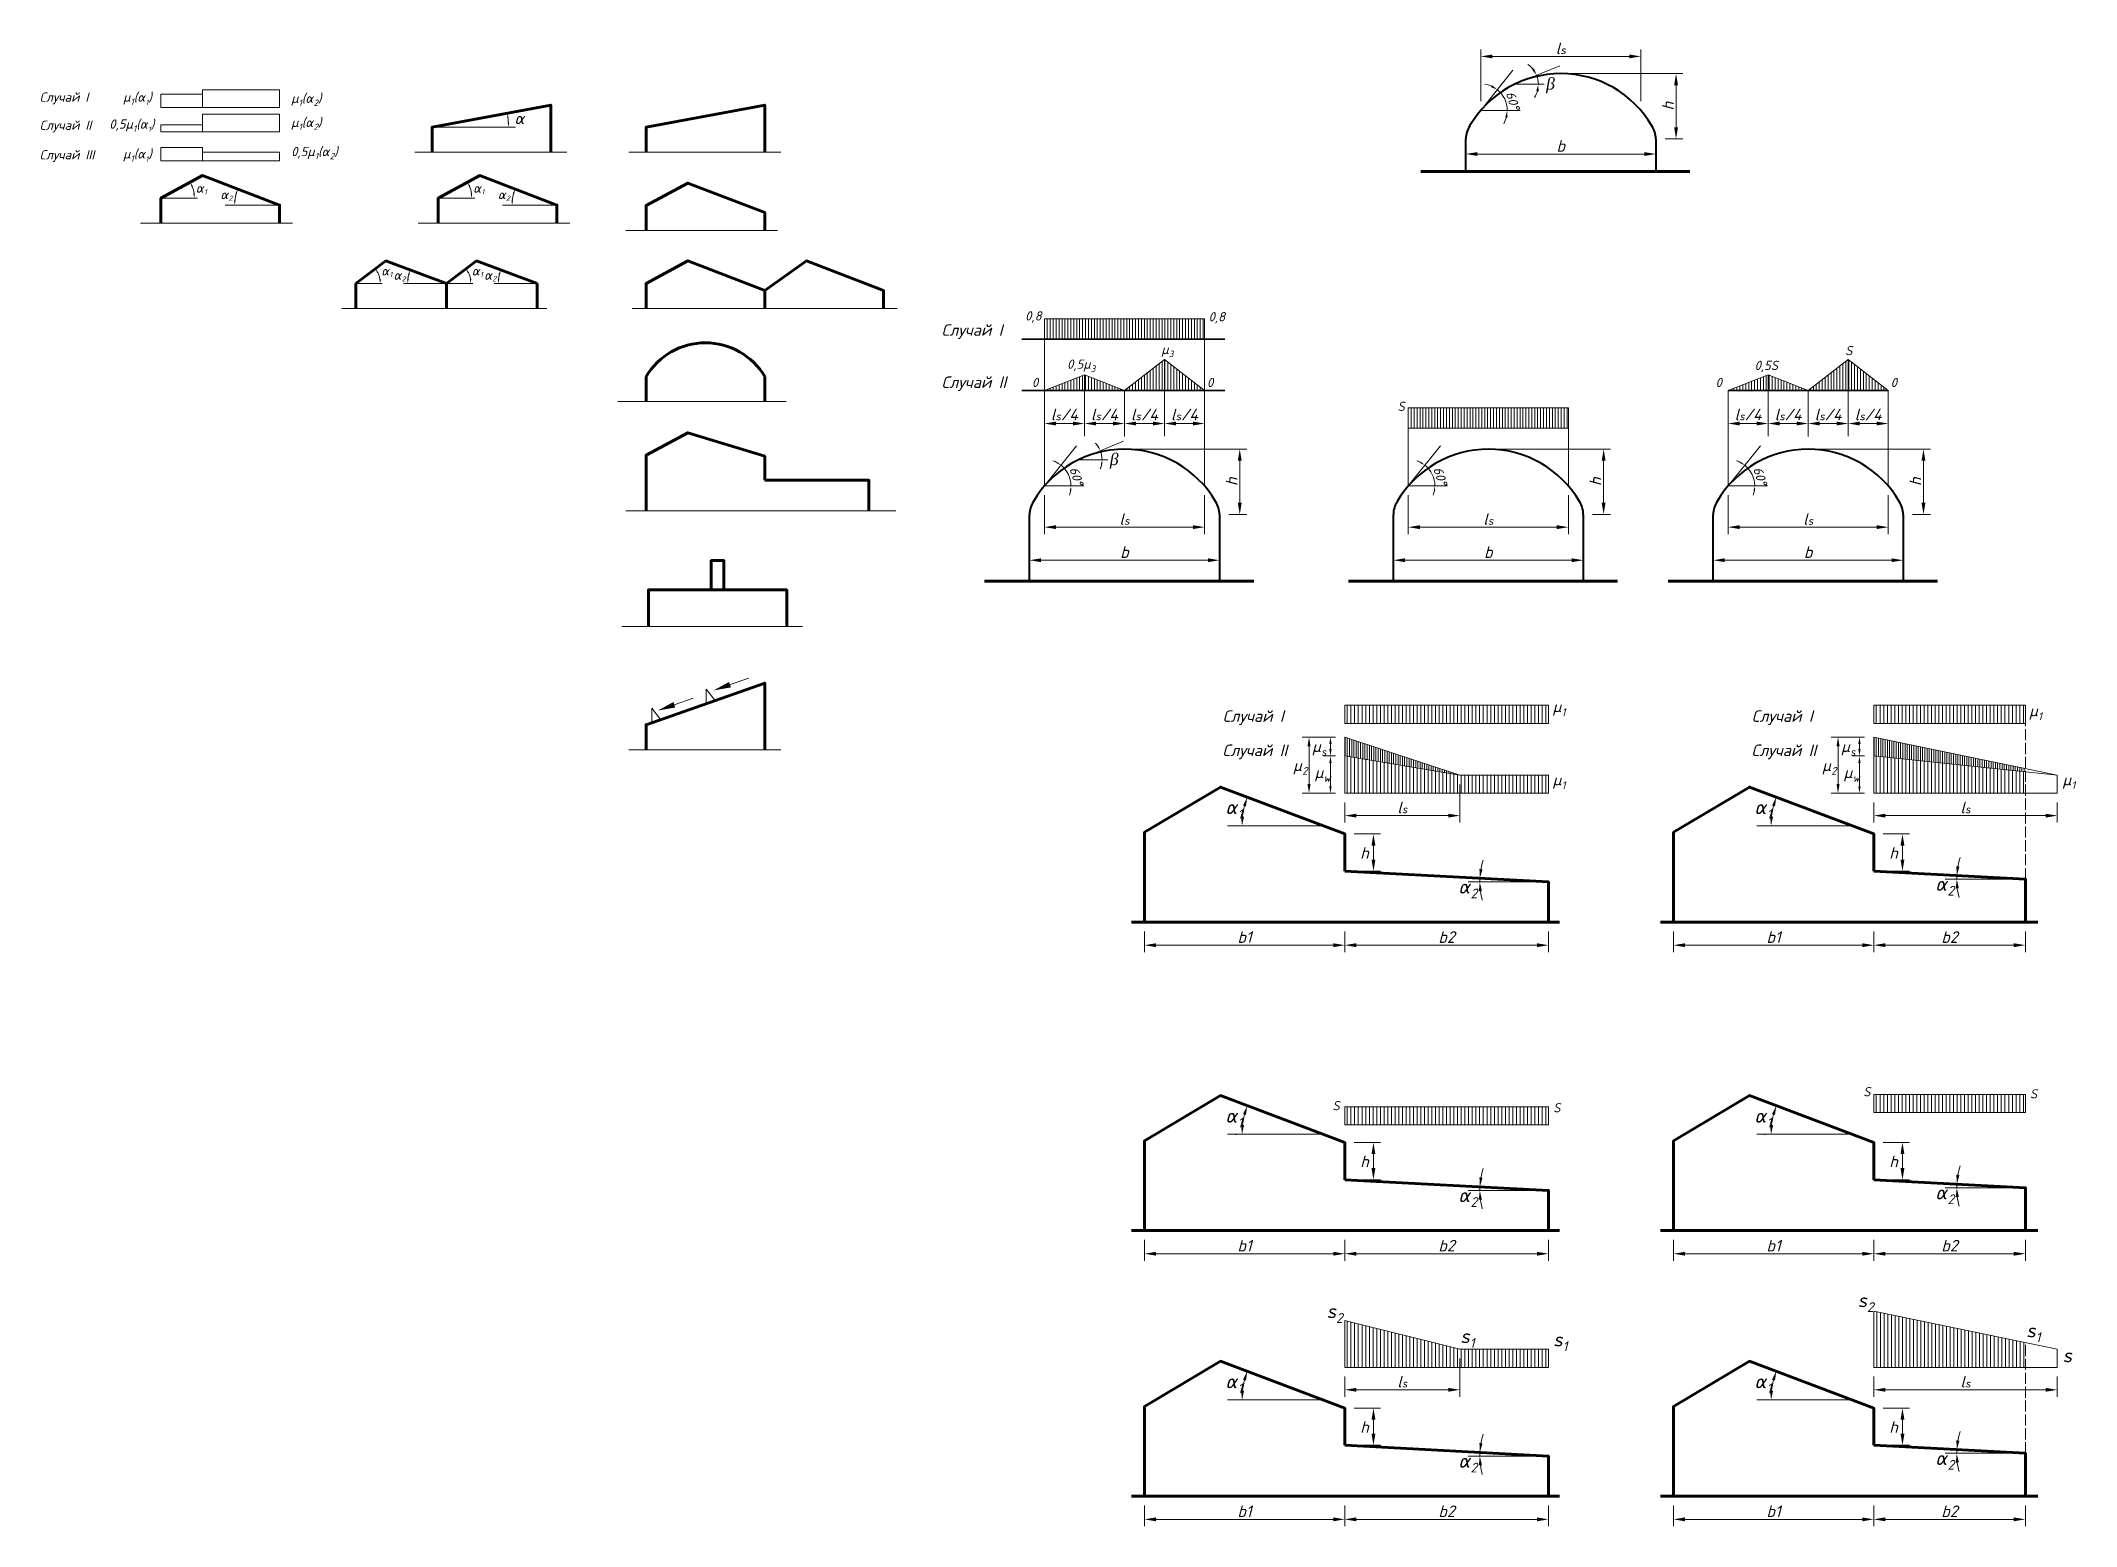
# Paper-space layout 'Лист1' of a CAD drawing. Header units: millimetres. Extents: x -68721 to 265005, y -194513 to 181100.
# Drawn here: x 154670 to 198620, y 53861 to 85934 of the extents above; entities that cross this region are included whole.
import ezdxf

# ---------------------------------------------------------------- set-up
doc = ezdxf.new("R2010")
doc.units = ezdxf.units.MM
doc.linetypes.add('ACAD_ISO02W100', pattern=[15, 12, -3])
doc.layers.add('1.Основной', color=7, linetype='Continuous', lineweight=60)
doc.layers.add('3.Текст и размеры', color=7, linetype='Continuous', lineweight=9)
doc.styles.get("Standard").update_dxf_attribs({"font": 'isocpeui.ttf', "height": 250})
doc.styles.add('Standart 1', font='isocpeui.ttf', dxfattribs={"height": 250})
doc.styles.add('маркан', font='isocpeui.ttf')
doc.styles.add('стиль1', font='timesi.ttf', dxfattribs={"height": 250})
doc.dimstyles.new('1_100', dxfattribs={"dimtxt": 250, "dimasz": 200, "dimexe": 150, "dimexo": 200, "dimgap": 50, "dimtad": 1, "dimdec": 0, "dimrnd": 10, "dimtxsty": 'Standard', "dimblk": 'ARCHTICK', "dimcen": 250, "dimdle": 150, "dimclrd": 256, "dimadec": 0, "dimazin": 0, "dimtfac": 1, "dimtdec": 0, "dimtmove": 0, "dimatfit": 3, "dimfxl": 1.25, "dimlwd": 9, "dimlwe": 9, "dimarcsym": 0})
pattern_1 = [(90, (11422.18, 0), (-79.375, 5e-15), [])]

psp = doc.layouts.new('Лист1')

# ---------------------------------------------------------------- texts
at = {"layer": '3.Текст и размеры', "ltscale": 20, "style": 'стиль1'}
for p in [(187173.9, 84881.1), (177753.4, 76773.1)]:
    psp.add_text('β', height=250, dxfattribs=at).set_placement(p)
at = {"layer": '3.Текст и размеры', "ltscale": 20}
for p in [(176068.7, 78456.5), (179849.3, 78456.5), (190830.9, 78456.5), (194611.5, 78456.5)]:
    psp.add_text('0', height=200, dxfattribs=at).set_placement(p)
at = {"layer": '3.Текст и размеры', "ltscale": 20, "attachment_point": 1}
for s, width, gutter_width, insert, char_height in [('\\A1;μ{\\H0.7x;\\S^ 1;}(α{\\H0.56x;\\S^ 1;})', 694.87, 1250, (156448.4, 84816.9), 200), ('\\A1;Случай I', 1147.143, 1250, (154646.6, 84816.9), 200), ('\\A1;μ{\\H0.7x;\\S^ 1;}(α{\\H0.7x;\\S^ 2;})', 694.87, 1250, (160076.8, 84792.2), 200), ('\\A1;Случай II', 1147.143, 1250, (154646.6, 84209.7), 200), ('\\A1;0,5μ{\\H0.7x;\\S^ 1;}(α{\\H0.56x;\\S^ 1;})', 694.87, 1250, (156150.6, 84234.9), 200), ('\\A1;μ{\\H0.7x;\\S^ 1;}(α{\\H0.7x;\\S^ 2;})', 694.87, 1250, (160076.8, 84271.7), 200), ('\\A1;Случай III', 1277.894, 1250, (154646.6, 83571.8), 200), ('\\A1;μ{\\H0.7x;\\S^ 1;}(α{\\H0.56x;\\S^ 1;})', 694.87, 1250, (156448.4, 83590.9), 200), ('\\A1;0,5μ{\\H0.7x;\\S^ 1;}(α{\\H0.7x;\\S^ 2;})', 694.87, 1250, (160076.8, 83641.9), 200), ('\\A1;0,8', 694.87, 1250, (175924.1, 80093.1), 200), ('\\A1;0,8', 694.87, 1250, (179885, 80075.6), 200), ('\\A1;Случай I', 1571.619, 1250, (174120, 79813.2), 250), ('\\A1;μ{\\H0.7x;\\S^ 3;}', 694.87, 1250, (178865.5, 79371.4), 200), ('\\A1;S', 694.87, 1250, (193627.7, 79344.4), 200), ('\\A1;Случай II', 1571.619, 1250, (174120, 78686.8), 250), ('\\A1;0,5μ{\\H0.7x;\\S^ 3;}', 694.87, 1250, (176829.7, 79051.5), 200), ('\\A1;0,5S', 694.87, 1250, (191672.3, 79024.5), 200), ('\\A1;S', 694.87, 1250, (183962.7, 78141), 200), ('\\A1;Случай I', 1571.619, 1250, (180191.6, 71477.9), 250), ('\\A1;μ{\\H0.7x;\\S^ 1;}', 833.844, 1500, (187314.1, 71677), 240), ('\\A1;Случай I', 1571.619, 1250, (191613.8, 71477.9), 250), ('\\A1;μ{\\H0.7x;\\S^ 1;}', 833.844, 1500, (197601.3, 71587.8), 240), ('\\A1;Случай II', 1571.619, 1250, (180186.1, 70739.1), 250), ('\\A1;μ{\\H0.7x;\\S^ 2;}', 833.844, 1500, (181710.3, 70407), 240), ('\\A1;μ{\\H0.7x;\\S^ s;}', 833.844, 1500, (182121, 70817.7), 240), ('\\A1;Случай II', 1571.619, 1250, (191608.3, 70739.1), 250), ('\\A1;μ{\\H0.7x;\\S^ 2;}', 833.844, 1500, (193132.5, 70407), 240), ('\\A1;μ{\\H0.7x;\\S^ s;}', 833.844, 1500, (193543.2, 70817.7), 240), ('\\A1;μ{\\H0.7x;\\S^ w;}', 833.844, 1500, (182175, 70254.6), 240), ('\\A1;μ{\\H0.7x;\\S^ 1;}', 833.844, 1500, (187314.1, 70097.6), 240), ('\\A1;μ{\\H0.7x;\\S^ w;}', 833.844, 1500, (193597.2, 70254.6), 240), ('\\A1;μ{\\H0.7x;\\S^ 1;}', 833.844, 1500, (198321.6, 70097.6), 240), ('\\A1;S', 694.87, 1250, (194018.6, 63343.1), 200), ('\\A1;S', 694.87, 1250, (197616.9, 63298), 200), ('\\A1;S', 694.87, 1250, (182557, 63042.6), 200), ('\\A1;S', 694.87, 1250, (187324.1, 62997.4), 200)]:
    psp.add_mtext_dynamic_manual_height_columns(s, width=width, gutter_width=gutter_width, heights=[0], dxfattribs=dict(at, insert=insert, char_height=char_height))
at = {"layer": '3.Текст и размеры', "ltscale": 20, "style": 'Standart 1'}
for s, width, gutter_width, insert, char_height, attachment_point in [('\\A1;α', 328.981, 1250, (164897, 84383.7), 250, 1), ('\\A1;α{\\H0.56x;\\S^ 1;}', 328.981, 1250, (158016.7, 82851.1), 200, 1), ('\\A1;α{\\H0.56x;\\S^ 2;}', 328.981, 1250, (158811.4, 82712.8), 200, 3), ('\\A1;α{\\H0.56x;\\S^ 1;}', 328.981, 1250, (164005.6, 82851.1), 200, 1), ('\\A1;α{\\H0.56x;\\S^ 2;}', 328.981, 1250, (164800.3, 82712.8), 200, 3), ('\\A1;α{\\H0.56x;\\S^ 1;}', 328.981, 1250, (162020.1, 81064.5), 200, 1), ('\\A1;α{\\H0.56x;\\S^ 2;}', 328.981, 1250, (162549.5, 80973.3), 200, 3), ('\\A1;α{\\H0.56x;\\S^ 1;}', 328.981, 1250, (163975.8, 81064.5), 200, 1), ('\\A1;α{\\H0.56x;\\S^ 2;}', 328.981, 1250, (164505.2, 80973.3), 200, 3), ('\\A1;α{\\H0.7x;\\S^ 1;}', 657.961, 2500, (180244.6, 69537), 300, 1), ('\\A1;α{\\H0.7x;\\S^ 1;}', 657.961, 2500, (191666.8, 69537), 300, 1), ('\\A1;α{\\H0.7x;\\S^ 2;}', 657.961, 2500, (185273.9, 67821.3), 300, 1), ('\\A1;α{\\H0.7x;\\S^ 2;}', 657.961, 2500, (195571.6, 67880.5), 300, 1), ('\\A1;α{\\H0.7x;\\S^ 1;}', 657.961, 2500, (180244.6, 62875.2), 300, 1), ('\\A1;α{\\H0.7x;\\S^ 1;}', 657.961, 2500, (191666.8, 62875.2), 300, 1), ('\\A1;α{\\H0.7x;\\S^ 2;}', 657.961, 2500, (195571.6, 61218.7), 300, 1), ('\\A1;α{\\H0.7x;\\S^ 2;}', 657.961, 2500, (185273.9, 61159.5), 300, 1), ('\\A1;s{\\H0.7x;\\S^ 2;}', 694.87, 1250, (182432, 58655.2), 300, 1), ('\\A1;s{\\H0.7x;\\S^ 2;}', 694.87, 1250, (193896.2, 58890.5), 300, 1), ('\\A1;s{\\H0.7x;\\S^ 1;}', 694.87, 1250, (185317.7, 58115), 300, 1), ('\\A1;s{\\H0.7x;\\S^ 1;}', 694.87, 1250, (197536.3, 58238.7), 300, 1), ('\\A1;s{\\H0.7x;\\S^ 1;}', 694.87, 1250, (187323.6, 58044.3), 300, 1), ('\\A1;s', 833.844, 1500, (198321.6, 57701.7), 300, 1), ('\\A1;α{\\H0.7x;\\S^ 1;}', 657.961, 2500, (180244.6, 57141.1), 300, 1), ('\\A1;α{\\H0.7x;\\S^ 1;}', 657.961, 2500, (191666.8, 57141.1), 300, 1), ('\\A1;α{\\H0.7x;\\S^ 2;}', 657.961, 2500, (195571.6, 55484.6), 300, 1), ('\\A1;α{\\H0.7x;\\S^ 2;}', 657.961, 2500, (185273.9, 55425.4), 300, 1)]:
    psp.add_mtext_dynamic_manual_height_columns(s, width=width, gutter_width=gutter_width, heights=[0], dxfattribs=dict(at, insert=insert, char_height=char_height, attachment_point=attachment_point))
at = {"layer": '3.Текст и размеры', "ltscale": 20, "char_height": 250, "attachment_point": 5}
for insert in [(183251.1, 68399.8), (194673.3, 68399.8), (183251.1, 61738), (194673.3, 61738), (183251.1, 56003.9), (194673.3, 56003.9)]:
    psp.add_mtext('h', dxfattribs=dict(at, insert=insert))

# ---------------------------------------------------------------- blocks, each defined once
blk = doc.blocks.new('*D13')
at = {"layer": '3.Текст и размеры', "color": 0, "lineweight": 9, "ltscale": 20, "transparency": 16777216}
for p, q in [((178269, 77116), (180708, 77116)), ((180319, 75708), (180708, 75708))]:
    blk.add_line(p, q, dxfattribs=at)
at = {"layer": '3.Текст и размеры', "lineweight": 9, "ltscale": 20, "transparency": 16777216}
blk.add_line((180558, 75958), (180558, 76866), dxfattribs=at)
at = {"layer": '3.Текст и размеры', "ltscale": 20, "transparency": 16777216}
for points in [[(180516, 76866), (180600, 76866), (180558, 77116)], [(180516, 75958), (180600, 75958), (180558, 75708)]]:
    blk.add_solid(points, dxfattribs=at)
at = {"layer": 'Defpoints', "color": 0, "ltscale": 20, "transparency": 16777216}
for p in [(178069, 77116), (180558, 77116), (180119, 75708)]:
    blk.add_point(p, dxfattribs=at)
at = {"layer": '3.Текст и размеры', "color": 0, "ltscale": 20, "transparency": 16777216, "insert": (180383, 76412), "char_height": 250, "attachment_point": 5, "rotation": 90}
blk.add_mtext('h', dxfattribs=at)
blk = doc.blocks.new('*D14')
at = {"layer": '3.Текст и размеры', "color": 0, "lineweight": 9, "ltscale": 20, "transparency": 16777216}
for p, q in [((176019, 74850), (176019, 74568)), ((180119, 74850), (180119, 74568))]:
    blk.add_line(p, q, dxfattribs=at)
at = {"layer": '3.Текст и размеры', "lineweight": 9, "ltscale": 20, "transparency": 16777216}
blk.add_line((176269, 74718), (179869, 74718), dxfattribs=at)
at = {"layer": '3.Текст и размеры', "ltscale": 20, "transparency": 16777216}
for points in [[(176269, 74760), (176269, 74677), (176019, 74718)], [(179869, 74760), (179869, 74677), (180119, 74718)]]:
    blk.add_solid(points, dxfattribs=at)
at = {"layer": 'Defpoints', "color": 0, "ltscale": 20, "transparency": 16777216}
for p in [(176019, 75050), (180119, 75050), (180119, 74718)]:
    blk.add_point(p, dxfattribs=at)
at = {"layer": '3.Текст и размеры', "color": 0, "ltscale": 20, "transparency": 16777216, "insert": (178069, 74893), "char_height": 250, "attachment_point": 5}
blk.add_mtext('b', dxfattribs=at)
blk = doc.blocks.new('*D15')
at = {"layer": '3.Текст и размеры', "lineweight": 9, "ltscale": 20, "transparency": 16777216}
for start, end in [(61.261, 71.2544), (360, 51.2675), (340.013, 350.0065)]:
    blk.add_arc((176340, 76321), 574, start, end, dxfattribs=at)
at = {"layer": '3.Текст и размеры', "ltscale": 20, "transparency": 16777216}
for points in [[(176625, 76838), (176607, 76810), (176699, 76769)], [(176889, 76223), (176922, 76220), (176914, 76321)]]:
    blk.add_solid(points, dxfattribs=at)
at = {"layer": 'Defpoints', "color": 0, "ltscale": 20, "transparency": 16777216}
for p in [(177036, 77189), (176815, 76643), (176340, 76321), (176340, 76321), (177189, 76321)]:
    blk.add_point(p, dxfattribs=at)
at = {"layer": '3.Текст и размеры', "color": 0, "ltscale": 20, "transparency": 16777216, "insert": (177032, 76534), "char_height": 200, "attachment_point": 5, "rotation": 287.0892, "style": 'маркан'}
blk.add_mtext('60%%D', dxfattribs=at)
blk = doc.blocks.new('*D16')
at = {"layer": '3.Текст и размеры', "lineweight": 9, "ltscale": 20, "transparency": 16777216}
for start, end in [(33.6026, 44.8579), (0, 22.3474), (337.4895, 348.7447)]:
    blk.add_arc((177076, 76888), 510, start, end, dxfattribs=at)
at = {"layer": '3.Текст и размеры', "ltscale": 20, "transparency": 16777216}
for points in [[(177516, 77178), (177486, 77162), (177548, 77082)], [(177560, 76790), (177593, 76787), (177586, 76888)]]:
    blk.add_solid(points, dxfattribs=at)
at = {"layer": 'Defpoints', "color": 0, "ltscale": 20, "transparency": 16777216}
for p in [(177582, 76954), (178045, 77286), (177076, 76888), (177076, 76888), (177713, 76888)]:
    blk.add_point(p, dxfattribs=at)
at = {"layer": '3.Текст и размеры', "color": 0, "ltscale": 20, "transparency": 16777216, "insert": (177562, 77371), "char_height": 250, "attachment_point": 5, "rotation": 314.8579}
blk.add_mtext('{\\fTimes New Roman|b0|i1|c0|p18; }', dxfattribs=at)
blk = doc.blocks.new('*D17')
at = {"layer": '3.Текст и размеры', "color": 0, "lineweight": 9, "ltscale": 20, "transparency": 16777216}
for p, q in [((176340, 76121), (176340, 75282)), ((179798, 76121), (179798, 75282))]:
    blk.add_line(p, q, dxfattribs=at)
at = {"layer": '3.Текст и размеры', "lineweight": 9, "ltscale": 20, "transparency": 16777216}
blk.add_line((176590, 75432), (179548, 75432), dxfattribs=at)
at = {"layer": '3.Текст и размеры', "ltscale": 20, "transparency": 16777216}
for points in [[(176590, 75474), (176590, 75391), (176340, 75432)], [(179548, 75474), (179548, 75391), (179798, 75432)]]:
    blk.add_solid(points, dxfattribs=at)
at = {"layer": 'Defpoints', "color": 0, "ltscale": 20, "transparency": 16777216}
for p in [(176340, 76321), (179798, 76321), (179798, 75432)]:
    blk.add_point(p, dxfattribs=at)
at = {"layer": '3.Текст и размеры', "color": 0, "ltscale": 20, "transparency": 16777216, "insert": (178069, 75607), "char_height": 250, "attachment_point": 5}
blk.add_mtext('l{\\H0.7x;\\S^ s;}', dxfattribs=at)
blk = doc.blocks.new('*D18')
at = {"layer": '3.Текст и размеры', "color": 0, "lineweight": 9, "ltscale": 20, "transparency": 16777216}
for p, q in [((176340, 77670), (176340, 77519)), ((177205, 77670), (177205, 77519))]:
    blk.add_line(p, q, dxfattribs=at)
at = {"layer": '3.Текст и размеры', "lineweight": 9, "ltscale": 20, "transparency": 16777216}
blk.add_line((176590, 77669), (176955, 77669), dxfattribs=at)
at = {"layer": '3.Текст и размеры', "ltscale": 20, "transparency": 16777216}
for points in [[(176590, 77711), (176590, 77628), (176340, 77669)], [(176955, 77711), (176955, 77628), (177205, 77669)]]:
    blk.add_solid(points, dxfattribs=at)
at = {"layer": 'Defpoints', "color": 0, "ltscale": 20, "transparency": 16777216}
for p in [(176340, 77870), (177205, 77870), (177205, 77669)]:
    blk.add_point(p, dxfattribs=at)
at = {"layer": '3.Текст и размеры', "color": 0, "ltscale": 20, "transparency": 16777216, "insert": (176772, 77864), "char_height": 250, "attachment_point": 5}
blk.add_mtext('l{\\H0.7x;\\S^ s;}/4', dxfattribs=at)
blk = doc.blocks.new('*D19')
at = {"layer": '3.Текст и размеры', "color": 0, "lineweight": 9, "ltscale": 20, "transparency": 16777216}
for p, q in [((177205, 77670), (177205, 77519)), ((178069, 77670), (178069, 77519))]:
    blk.add_line(p, q, dxfattribs=at)
at = {"layer": '3.Текст и размеры', "lineweight": 9, "ltscale": 20, "transparency": 16777216}
blk.add_line((177455, 77669), (177819, 77669), dxfattribs=at)
at = {"layer": '3.Текст и размеры', "ltscale": 20, "transparency": 16777216}
for points in [[(177455, 77711), (177455, 77628), (177205, 77669)], [(177819, 77711), (177819, 77628), (178069, 77669)]]:
    blk.add_solid(points, dxfattribs=at)
at = {"layer": 'Defpoints', "color": 0, "ltscale": 20, "transparency": 16777216}
for p in [(177205, 77870), (178069, 77870), (178069, 77669)]:
    blk.add_point(p, dxfattribs=at)
at = {"layer": '3.Текст и размеры', "color": 0, "ltscale": 20, "transparency": 16777216, "insert": (177637, 77864), "char_height": 250, "attachment_point": 5}
blk.add_mtext('l{\\H0.7x;\\S^ s;}/4', dxfattribs=at)
blk = doc.blocks.new('*D20')
at = {"layer": '3.Текст и размеры', "color": 0, "lineweight": 9, "ltscale": 20, "transparency": 16777216}
for p, q in [((178069, 77670), (178069, 77519)), ((178933, 77670), (178933, 77519))]:
    blk.add_line(p, q, dxfattribs=at)
at = {"layer": '3.Текст и размеры', "lineweight": 9, "ltscale": 20, "transparency": 16777216}
blk.add_line((178319, 77669), (178683, 77669), dxfattribs=at)
at = {"layer": '3.Текст и размеры', "ltscale": 20, "transparency": 16777216}
for points in [[(178319, 77711), (178319, 77628), (178069, 77669)], [(178683, 77711), (178683, 77628), (178933, 77669)]]:
    blk.add_solid(points, dxfattribs=at)
at = {"layer": 'Defpoints', "color": 0, "ltscale": 20, "transparency": 16777216}
for p in [(178069, 77870), (178933, 77870), (178933, 77669)]:
    blk.add_point(p, dxfattribs=at)
at = {"layer": '3.Текст и размеры', "color": 0, "ltscale": 20, "transparency": 16777216, "insert": (178501, 77864), "char_height": 250, "attachment_point": 5}
blk.add_mtext('l{\\H0.7x;\\S^ s;}/4', dxfattribs=at)
blk = doc.blocks.new('*D21')
at = {"layer": '3.Текст и размеры', "color": 0, "lineweight": 9, "ltscale": 20, "transparency": 16777216}
for p, q in [((178933, 77670), (178933, 77519)), ((179798, 77670), (179798, 77519))]:
    blk.add_line(p, q, dxfattribs=at)
at = {"layer": '3.Текст и размеры', "lineweight": 9, "ltscale": 20, "transparency": 16777216}
blk.add_line((179183, 77669), (179548, 77669), dxfattribs=at)
at = {"layer": '3.Текст и размеры', "ltscale": 20, "transparency": 16777216}
for points in [[(179183, 77711), (179183, 77628), (178933, 77669)], [(179548, 77711), (179548, 77628), (179798, 77669)]]:
    blk.add_solid(points, dxfattribs=at)
at = {"layer": 'Defpoints', "color": 0, "ltscale": 20, "transparency": 16777216}
for p in [(178933, 77870), (179798, 77870), (179798, 77669)]:
    blk.add_point(p, dxfattribs=at)
at = {"layer": '3.Текст и размеры', "color": 0, "ltscale": 20, "transparency": 16777216, "insert": (179366, 77864), "char_height": 250, "attachment_point": 5}
blk.add_mtext('l{\\H0.7x;\\S^ s;}/4', dxfattribs=at)
blk = doc.blocks.new('*D22')
at = {"layer": '3.Текст и размеры', "color": 0, "lineweight": 9, "ltscale": 20, "transparency": 16777216}
for p, q in [((186125, 77116), (188564, 77116)), ((188175, 75708), (188564, 75708))]:
    blk.add_line(p, q, dxfattribs=at)
at = {"layer": '3.Текст и размеры', "lineweight": 9, "ltscale": 20, "transparency": 16777216}
blk.add_line((188414, 75958), (188414, 76866), dxfattribs=at)
at = {"layer": '3.Текст и размеры', "ltscale": 20, "transparency": 16777216}
for points in [[(188373, 76866), (188456, 76866), (188414, 77116)], [(188373, 75958), (188456, 75958), (188414, 75708)]]:
    blk.add_solid(points, dxfattribs=at)
at = {"layer": 'Defpoints', "color": 0, "ltscale": 20, "transparency": 16777216}
for p in [(185925, 77116), (188414, 77116), (187975, 75708)]:
    blk.add_point(p, dxfattribs=at)
at = {"layer": '3.Текст и размеры', "color": 0, "ltscale": 20, "transparency": 16777216, "insert": (188239, 76412), "char_height": 250, "attachment_point": 5, "rotation": 90}
blk.add_mtext('h', dxfattribs=at)
blk = doc.blocks.new('*D23')
at = {"layer": '3.Текст и размеры', "color": 0, "lineweight": 9, "ltscale": 20, "transparency": 16777216}
for p, q in [((183875, 74850), (183875, 74568)), ((187975, 74850), (187975, 74568))]:
    blk.add_line(p, q, dxfattribs=at)
at = {"layer": '3.Текст и размеры', "lineweight": 9, "ltscale": 20, "transparency": 16777216}
blk.add_line((184125, 74718), (187725, 74718), dxfattribs=at)
at = {"layer": '3.Текст и размеры', "ltscale": 20, "transparency": 16777216}
for points in [[(184125, 74760), (184125, 74677), (183875, 74718)], [(187725, 74760), (187725, 74677), (187975, 74718)]]:
    blk.add_solid(points, dxfattribs=at)
at = {"layer": 'Defpoints', "color": 0, "ltscale": 20, "transparency": 16777216}
for p in [(183875, 75050), (187975, 75050), (187975, 74718)]:
    blk.add_point(p, dxfattribs=at)
at = {"layer": '3.Текст и размеры', "color": 0, "ltscale": 20, "transparency": 16777216, "insert": (185925, 74893), "char_height": 250, "attachment_point": 5}
blk.add_mtext('b', dxfattribs=at)
blk = doc.blocks.new('*D24')
at = {"layer": '3.Текст и размеры', "lineweight": 9, "ltscale": 20, "transparency": 16777216}
for start, end in [(61.261, 71.2544), (0, 51.2675), (340.013, 350.0065)]:
    blk.add_arc((184197, 76321), 574, start, end, dxfattribs=at)
at = {"layer": '3.Текст и размеры', "ltscale": 20, "transparency": 16777216}
for points in [[(184482, 76838), (184463, 76810), (184556, 76769)], [(184745, 76223), (184778, 76220), (184771, 76321)]]:
    blk.add_solid(points, dxfattribs=at)
at = {"layer": 'Defpoints', "color": 0, "ltscale": 20, "transparency": 16777216}
for p in [(184893, 77189), (184671, 76643), (184197, 76321), (184197, 76321), (185045, 76321)]:
    blk.add_point(p, dxfattribs=at)
at = {"layer": '3.Текст и размеры', "color": 0, "ltscale": 20, "transparency": 16777216, "insert": (184889, 76534), "char_height": 200, "attachment_point": 5, "rotation": 287.0892, "style": 'маркан'}
blk.add_mtext('60%%D', dxfattribs=at)
blk = doc.blocks.new('*D25')
at = {"layer": '3.Текст и размеры', "color": 0, "lineweight": 9, "ltscale": 20, "transparency": 16777216}
for p, q in [((184197, 76121), (184197, 75282)), ((187654, 76121), (187654, 75282))]:
    blk.add_line(p, q, dxfattribs=at)
at = {"layer": '3.Текст и размеры', "lineweight": 9, "ltscale": 20, "transparency": 16777216}
blk.add_line((184447, 75432), (187404, 75432), dxfattribs=at)
at = {"layer": '3.Текст и размеры', "ltscale": 20, "transparency": 16777216}
for points in [[(184447, 75474), (184447, 75391), (184197, 75432)], [(187404, 75474), (187404, 75391), (187654, 75432)]]:
    blk.add_solid(points, dxfattribs=at)
at = {"layer": 'Defpoints', "color": 0, "ltscale": 20, "transparency": 16777216}
for p in [(184197, 76321), (187654, 76321), (187654, 75432)]:
    blk.add_point(p, dxfattribs=at)
at = {"layer": '3.Текст и размеры', "color": 0, "ltscale": 20, "transparency": 16777216, "insert": (185925, 75607), "char_height": 250, "attachment_point": 5}
blk.add_mtext('l{\\H0.7x;\\S^ s;}', dxfattribs=at)
blk = doc.blocks.new('*D26')
at = {"layer": '3.Текст и размеры', "color": 0, "lineweight": 9, "ltscale": 20, "transparency": 16777216}
for p, q in [((193031, 77116), (195470, 77116)), ((195081, 75708), (195470, 75708))]:
    blk.add_line(p, q, dxfattribs=at)
at = {"layer": '3.Текст и размеры', "lineweight": 9, "ltscale": 20, "transparency": 16777216}
blk.add_line((195320, 75958), (195320, 76866), dxfattribs=at)
at = {"layer": '3.Текст и размеры', "ltscale": 20, "transparency": 16777216}
for points in [[(195278, 76866), (195362, 76866), (195320, 77116)], [(195278, 75958), (195362, 75958), (195320, 75708)]]:
    blk.add_solid(points, dxfattribs=at)
at = {"layer": 'Defpoints', "color": 0, "ltscale": 20, "transparency": 16777216}
for p in [(192831, 77116), (195320, 77116), (194881, 75708)]:
    blk.add_point(p, dxfattribs=at)
at = {"layer": '3.Текст и размеры', "color": 0, "ltscale": 20, "transparency": 16777216, "insert": (195145, 76412), "char_height": 250, "attachment_point": 5, "rotation": 90}
blk.add_mtext('h', dxfattribs=at)
blk = doc.blocks.new('*D27')
at = {"layer": '3.Текст и размеры', "color": 0, "lineweight": 9, "ltscale": 20, "transparency": 16777216}
for p, q in [((190781, 74850), (190781, 74568)), ((194881, 74850), (194881, 74568))]:
    blk.add_line(p, q, dxfattribs=at)
at = {"layer": '3.Текст и размеры', "lineweight": 9, "ltscale": 20, "transparency": 16777216}
blk.add_line((191031, 74718), (194631, 74718), dxfattribs=at)
at = {"layer": '3.Текст и размеры', "ltscale": 20, "transparency": 16777216}
for points in [[(191031, 74760), (191031, 74677), (190781, 74718)], [(194631, 74760), (194631, 74677), (194881, 74718)]]:
    blk.add_solid(points, dxfattribs=at)
at = {"layer": 'Defpoints', "color": 0, "ltscale": 20, "transparency": 16777216}
for p in [(190781, 75050), (194881, 75050), (194881, 74718)]:
    blk.add_point(p, dxfattribs=at)
at = {"layer": '3.Текст и размеры', "color": 0, "ltscale": 20, "transparency": 16777216, "insert": (192831, 74893), "char_height": 250, "attachment_point": 5}
blk.add_mtext('b', dxfattribs=at)
blk = doc.blocks.new('*D28')
at = {"layer": '3.Текст и размеры', "lineweight": 9, "ltscale": 20, "transparency": 16777216}
for start, end in [(61.261, 71.2544), (0, 51.2675), (340.013, 350.0065)]:
    blk.add_arc((191102, 76321), 574, start, end, dxfattribs=at)
at = {"layer": '3.Текст и размеры', "ltscale": 20, "transparency": 16777216}
for points in [[(191388, 76838), (191369, 76810), (191462, 76769)], [(191651, 76223), (191684, 76220), (191676, 76321)]]:
    blk.add_solid(points, dxfattribs=at)
at = {"layer": 'Defpoints', "color": 0, "ltscale": 20, "transparency": 16777216}
for p in [(191798, 77189), (191577, 76643), (191102, 76321), (191102, 76321), (191951, 76321)]:
    blk.add_point(p, dxfattribs=at)
at = {"layer": '3.Текст и размеры', "color": 0, "ltscale": 20, "transparency": 16777216, "insert": (191794, 76534), "char_height": 200, "attachment_point": 5, "rotation": 287.0892, "style": 'маркан'}
blk.add_mtext('60%%D', dxfattribs=at)
blk = doc.blocks.new('*D32')
at = {"layer": '3.Текст и размеры', "color": 0, "lineweight": 9, "ltscale": 20, "transparency": 16777216}
for p, q in [((191102, 76121), (191102, 75282)), ((194560, 76121), (194560, 75282))]:
    blk.add_line(p, q, dxfattribs=at)
at = {"layer": '3.Текст и размеры', "lineweight": 9, "ltscale": 20, "transparency": 16777216}
blk.add_line((191352, 75432), (194310, 75432), dxfattribs=at)
at = {"layer": '3.Текст и размеры', "ltscale": 20, "transparency": 16777216}
for points in [[(191352, 75474), (191352, 75391), (191102, 75432)], [(194310, 75474), (194310, 75391), (194560, 75432)]]:
    blk.add_solid(points, dxfattribs=at)
at = {"layer": 'Defpoints', "color": 0, "ltscale": 20, "transparency": 16777216}
for p in [(191102, 76321), (194560, 76321), (194560, 75432)]:
    blk.add_point(p, dxfattribs=at)
at = {"layer": '3.Текст и размеры', "color": 0, "ltscale": 20, "transparency": 16777216, "insert": (192831, 75607), "char_height": 250, "attachment_point": 5}
blk.add_mtext('l{\\H0.7x;\\S^ s;}', dxfattribs=at)
blk = doc.blocks.new('*D33')
at = {"layer": '3.Текст и размеры', "color": 0, "lineweight": 9, "ltscale": 20, "transparency": 16777216}
for p, q in [((191102, 77670), (191102, 77519)), ((191967, 77670), (191967, 77519))]:
    blk.add_line(p, q, dxfattribs=at)
at = {"layer": '3.Текст и размеры', "lineweight": 9, "ltscale": 20, "transparency": 16777216}
blk.add_line((191352, 77669), (191717, 77669), dxfattribs=at)
at = {"layer": '3.Текст и размеры', "ltscale": 20, "transparency": 16777216}
for points in [[(191352, 77711), (191352, 77628), (191102, 77669)], [(191717, 77711), (191717, 77628), (191967, 77669)]]:
    blk.add_solid(points, dxfattribs=at)
at = {"layer": 'Defpoints', "color": 0, "ltscale": 20, "transparency": 16777216}
for p in [(191102, 77870), (191967, 77870), (191967, 77669)]:
    blk.add_point(p, dxfattribs=at)
at = {"layer": '3.Текст и размеры', "color": 0, "ltscale": 20, "transparency": 16777216, "insert": (191535, 77864), "char_height": 250, "attachment_point": 5}
blk.add_mtext('l{\\H0.7x;\\S^ s;}/4', dxfattribs=at)
blk = doc.blocks.new('*D29')
at = {"layer": '3.Текст и размеры', "color": 0, "lineweight": 9, "ltscale": 20, "transparency": 16777216}
for p, q in [((191967, 77670), (191967, 77519)), ((192831, 77670), (192831, 77519))]:
    blk.add_line(p, q, dxfattribs=at)
at = {"layer": '3.Текст и размеры', "lineweight": 9, "ltscale": 20, "transparency": 16777216}
blk.add_line((192217, 77669), (192581, 77669), dxfattribs=at)
at = {"layer": '3.Текст и размеры', "ltscale": 20, "transparency": 16777216}
for points in [[(192217, 77711), (192217, 77628), (191967, 77669)], [(192581, 77711), (192581, 77628), (192831, 77669)]]:
    blk.add_solid(points, dxfattribs=at)
at = {"layer": 'Defpoints', "color": 0, "ltscale": 20, "transparency": 16777216}
for p in [(191967, 77870), (192831, 77870), (192831, 77669)]:
    blk.add_point(p, dxfattribs=at)
at = {"layer": '3.Текст и размеры', "color": 0, "ltscale": 20, "transparency": 16777216, "insert": (192399, 77864), "char_height": 250, "attachment_point": 5}
blk.add_mtext('l{\\H0.7x;\\S^ s;}/4', dxfattribs=at)
blk = doc.blocks.new('*D30')
at = {"layer": '3.Текст и размеры', "color": 0, "lineweight": 9, "ltscale": 20, "transparency": 16777216}
for p, q in [((192831, 77670), (192831, 77519)), ((193696, 77670), (193696, 77519))]:
    blk.add_line(p, q, dxfattribs=at)
at = {"layer": '3.Текст и размеры', "lineweight": 9, "ltscale": 20, "transparency": 16777216}
blk.add_line((193081, 77669), (193446, 77669), dxfattribs=at)
at = {"layer": '3.Текст и размеры', "ltscale": 20, "transparency": 16777216}
for points in [[(193081, 77711), (193081, 77628), (192831, 77669)], [(193446, 77711), (193446, 77628), (193696, 77669)]]:
    blk.add_solid(points, dxfattribs=at)
at = {"layer": 'Defpoints', "color": 0, "ltscale": 20, "transparency": 16777216}
for p in [(192831, 77870), (193696, 77870), (193696, 77669)]:
    blk.add_point(p, dxfattribs=at)
at = {"layer": '3.Текст и размеры', "color": 0, "ltscale": 20, "transparency": 16777216, "insert": (193263, 77864), "char_height": 250, "attachment_point": 5}
blk.add_mtext('l{\\H0.7x;\\S^ s;}/4', dxfattribs=at)
blk = doc.blocks.new('*D31')
at = {"layer": '3.Текст и размеры', "color": 0, "lineweight": 9, "ltscale": 20, "transparency": 16777216}
for p, q in [((193696, 77670), (193696, 77519)), ((194560, 77670), (194560, 77519))]:
    blk.add_line(p, q, dxfattribs=at)
at = {"layer": '3.Текст и размеры', "lineweight": 9, "ltscale": 20, "transparency": 16777216}
blk.add_line((193946, 77669), (194310, 77669), dxfattribs=at)
at = {"layer": '3.Текст и размеры', "ltscale": 20, "transparency": 16777216}
for points in [[(193946, 77711), (193946, 77628), (193696, 77669)], [(194310, 77711), (194310, 77628), (194560, 77669)]]:
    blk.add_solid(points, dxfattribs=at)
at = {"layer": 'Defpoints', "color": 0, "ltscale": 20, "transparency": 16777216}
for p in [(193696, 77870), (194560, 77870), (194560, 77669)]:
    blk.add_point(p, dxfattribs=at)
at = {"layer": '3.Текст и размеры', "color": 0, "ltscale": 20, "transparency": 16777216, "insert": (194128, 77864), "char_height": 250, "attachment_point": 5}
blk.add_mtext('l{\\H0.7x;\\S^ s;}/4', dxfattribs=at)
blk = doc.blocks.new('*D34')
at = {"layer": '3.Текст и размеры', "color": 0, "lineweight": 9, "ltscale": 20, "transparency": 16777216}
for p, q in [((187689, 85224), (190128, 85224)), ((189740, 83816), (190128, 83816))]:
    blk.add_line(p, q, dxfattribs=at)
at = {"layer": '3.Текст и размеры', "lineweight": 9, "ltscale": 20, "transparency": 16777216}
blk.add_line((189978, 84066), (189978, 84974), dxfattribs=at)
at = {"layer": '3.Текст и размеры', "ltscale": 20, "transparency": 16777216}
for points in [[(189937, 84974), (190020, 84974), (189978, 85224)], [(189937, 84066), (190020, 84066), (189978, 83816)]]:
    blk.add_solid(points, dxfattribs=at)
at = {"layer": 'Defpoints', "color": 0, "ltscale": 20, "transparency": 16777216}
for p in [(187489, 85224), (189978, 85224), (189540, 83816)]:
    blk.add_point(p, dxfattribs=at)
at = {"layer": '3.Текст и размеры', "color": 0, "ltscale": 20, "transparency": 16777216, "insert": (189803, 84520), "char_height": 250, "attachment_point": 5, "rotation": 90}
blk.add_mtext('h', dxfattribs=at)
blk = doc.blocks.new('*D35')
at = {"layer": '3.Текст и размеры', "color": 0, "lineweight": 9, "ltscale": 20, "transparency": 16777216}
for p, q in [((185439, 83620), (185439, 83338)), ((189540, 83620), (189540, 83338))]:
    blk.add_line(p, q, dxfattribs=at)
at = {"layer": '3.Текст и размеры', "lineweight": 9, "ltscale": 20, "transparency": 16777216}
blk.add_line((185689, 83488), (189290, 83488), dxfattribs=at)
at = {"layer": '3.Текст и размеры', "ltscale": 20, "transparency": 16777216}
for points in [[(185689, 83530), (185689, 83446), (185439, 83488)], [(189290, 83530), (189290, 83446), (189540, 83488)]]:
    blk.add_solid(points, dxfattribs=at)
at = {"layer": 'Defpoints', "color": 0, "ltscale": 20, "transparency": 16777216}
for p in [(185439, 83820), (189540, 83820), (189540, 83488)]:
    blk.add_point(p, dxfattribs=at)
at = {"layer": '3.Текст и размеры', "color": 0, "ltscale": 20, "transparency": 16777216, "insert": (187489, 83663), "char_height": 250, "attachment_point": 5}
blk.add_mtext('b', dxfattribs=at)
blk = doc.blocks.new('*D36')
at = {"layer": '3.Текст и размеры', "lineweight": 9, "ltscale": 20, "transparency": 16777216}
for start, end in [(66.2816, 81.2958), (360, 51.2675), (329.9717, 344.9858)]:
    blk.add_arc((185761, 84429), 574, start, end, dxfattribs=at)
at = {"layer": '3.Текст и размеры', "ltscale": 20, "transparency": 16777216}
for points in [[(186005, 84976), (185979, 84933), (186120, 84877)], [(186290, 84283), (186340, 84277), (186335, 84429)]]:
    blk.add_solid(points, dxfattribs=at)
at = {"layer": 'Defpoints', "color": 0, "ltscale": 20, "transparency": 16777216}
for p in [(186457, 85297), (185761, 84429), (185761, 84429), (186236, 84751), (186610, 84429)]:
    blk.add_point(p, dxfattribs=at)
at = {"layer": '3.Текст и размеры', "color": 0, "ltscale": 20, "transparency": 16777216, "insert": (186453, 84642), "char_height": 200, "attachment_point": 5, "rotation": 287.0892, "style": 'маркан'}
blk.add_mtext('60%%D', dxfattribs=at)
blk = doc.blocks.new('*D37')
at = {"layer": '3.Текст и размеры', "lineweight": 9, "ltscale": 20, "transparency": 16777216}
for start, end in [(39.2645, 56.1817), (326.1657, 343.0829), (0, 22.3474)]:
    blk.add_arc((186497, 84996), 510, start, end, dxfattribs=at)
at = {"layer": '3.Текст и размеры', "ltscale": 20, "transparency": 16777216}
for points in [[(186913, 85332), (186870, 85306), (186969, 85190)], [(186960, 84851), (187009, 84844), (187007, 84996)]]:
    blk.add_solid(points, dxfattribs=at)
at = {"layer": 'Defpoints', "color": 0, "ltscale": 20, "transparency": 16777216}
for p in [(187466, 85394), (186497, 84996), (186497, 84996), (187003, 85062), (187133, 84996)]:
    blk.add_point(p, dxfattribs=at)
at = {"layer": '3.Текст и размеры', "color": 0, "ltscale": 20, "transparency": 16777216, "insert": (186982, 85479), "char_height": 250, "attachment_point": 5, "rotation": 314.8579}
blk.add_mtext('{\\fTimes New Roman|b0|i1|c0|p18; }', dxfattribs=at)
blk = doc.blocks.new('*D38')
at = {"layer": '3.Текст и размеры', "color": 0, "lineweight": 9, "ltscale": 20, "transparency": 16777216}
for p, q in [((185761, 84629), (185761, 85745)), ((189218, 84629), (189218, 85745))]:
    blk.add_line(p, q, dxfattribs=at)
at = {"layer": '3.Текст и размеры', "lineweight": 9, "ltscale": 20, "transparency": 16777216}
blk.add_line((186011, 85595), (188968, 85595), dxfattribs=at)
at = {"layer": '3.Текст и размеры', "ltscale": 20, "transparency": 16777216}
for points in [[(186011, 85637), (186011, 85554), (185761, 85595)], [(188968, 85637), (188968, 85554), (189218, 85595)]]:
    blk.add_solid(points, dxfattribs=at)
at = {"layer": 'Defpoints', "color": 0, "ltscale": 20, "transparency": 16777216}
for p in [(189218, 85595), (185761, 84429), (189218, 84429)]:
    blk.add_point(p, dxfattribs=at)
at = {"layer": '3.Текст и размеры', "color": 0, "ltscale": 20, "transparency": 16777216, "insert": (187489, 85770), "char_height": 250, "attachment_point": 5}
blk.add_mtext('l{\\H0.7x;\\S^ s;}', dxfattribs=at)
blk = doc.blocks.new('*D39')
at = {"layer": '3.Текст и размеры', "color": 0, "lineweight": 9, "ltscale": 20, "transparency": 16777216}
for p, q in [((182825, 66706), (182825, 66257)), ((187223, 66706), (187223, 66257))]:
    blk.add_line(p, q, dxfattribs=at)
at = {"layer": '3.Текст и размеры', "lineweight": 9, "ltscale": 20, "transparency": 16777216}
blk.add_line((186973, 66407), (183075, 66407), dxfattribs=at)
at = {"layer": '3.Текст и размеры', "ltscale": 20, "transparency": 16777216}
for points in [[(183075, 66449), (183075, 66365), (182825, 66407)], [(186973, 66449), (186973, 66365), (187223, 66407)]]:
    blk.add_solid(points, dxfattribs=at)
at = {"layer": 'Defpoints', "color": 0, "ltscale": 20, "transparency": 16777216}
for p in [(182825, 66906), (187223, 66906), (182825, 66407)]:
    blk.add_point(p, dxfattribs=at)
at = {"layer": '3.Текст и размеры', "color": 0, "ltscale": 20, "transparency": 16777216, "insert": (185024, 66582), "char_height": 250, "attachment_point": 5}
blk.add_mtext('b2', dxfattribs=at)
blk = doc.blocks.new('*D40')
at = {"layer": '3.Текст и размеры', "color": 0, "lineweight": 9, "ltscale": 20, "transparency": 16777216}
for p, q in [((178502, 66706), (178502, 66257)), ((182825, 66706), (182825, 66257))]:
    blk.add_line(p, q, dxfattribs=at)
at = {"layer": '3.Текст и размеры', "lineweight": 9, "ltscale": 20, "transparency": 16777216}
blk.add_line((182575, 66407), (178752, 66407), dxfattribs=at)
at = {"layer": '3.Текст и размеры', "ltscale": 20, "transparency": 16777216}
for points in [[(178752, 66449), (178752, 66365), (178502, 66407)], [(182575, 66449), (182575, 66365), (182825, 66407)]]:
    blk.add_solid(points, dxfattribs=at)
at = {"layer": 'Defpoints', "color": 0, "ltscale": 20, "transparency": 16777216}
for p in [(178502, 66906), (182825, 66906), (178502, 66407)]:
    blk.add_point(p, dxfattribs=at)
at = {"layer": '3.Текст и размеры', "color": 0, "ltscale": 20, "transparency": 16777216, "insert": (180663, 66582), "char_height": 250, "attachment_point": 5}
blk.add_mtext('b1', dxfattribs=at)
blk = doc.blocks.new('*D45')
at = {"layer": '3.Текст и размеры', "color": 0, "lineweight": 9, "ltscale": 20, "transparency": 16777216}
for p, q in [((183025, 68808), (183595, 68808)), ((183025, 68005), (183595, 68005))]:
    blk.add_line(p, q, dxfattribs=at)
at = {"layer": '3.Текст и размеры', "lineweight": 9, "ltscale": 20, "transparency": 16777216}
blk.add_line((183445, 68255), (183445, 68558), dxfattribs=at)
at = {"layer": '3.Текст и размеры', "ltscale": 20, "transparency": 16777216}
for points in [[(183403, 68558), (183486, 68558), (183445, 68808)], [(183403, 68255), (183486, 68255), (183445, 68005)]]:
    blk.add_solid(points, dxfattribs=at)
at = {"layer": 'Defpoints', "color": 0, "ltscale": 20, "transparency": 16777216}
for p in [(182825, 68808), (183445, 68808), (182825, 68005)]:
    blk.add_point(p, dxfattribs=at)
blk = doc.blocks.new('*D46')
at = {"layer": '3.Текст и размеры', "color": 0, "lineweight": 9, "ltscale": 20, "transparency": 16777216}
for p, q in [((182825, 69488), (182825, 69054)), ((185312, 69879), (185312, 69054))]:
    blk.add_line(p, q, dxfattribs=at)
at = {"layer": '3.Текст и размеры', "lineweight": 9, "ltscale": 20, "transparency": 16777216}
blk.add_line((183075, 69204), (185062, 69204), dxfattribs=at)
at = {"layer": '3.Текст и размеры', "ltscale": 20, "transparency": 16777216}
for points in [[(183075, 69245), (183075, 69162), (182825, 69204)], [(185062, 69245), (185062, 69162), (185312, 69204)]]:
    blk.add_solid(points, dxfattribs=at)
at = {"layer": 'Defpoints', "color": 0, "ltscale": 20, "transparency": 16777216}
for p in [(185312, 70079), (182825, 69688), (185312, 69204)]:
    blk.add_point(p, dxfattribs=at)
at = {"layer": '3.Текст и размеры', "color": 0, "ltscale": 20, "transparency": 16777216, "insert": (184068, 69379), "char_height": 250, "attachment_point": 5}
blk.add_mtext('l{\\H0.7x;\\S^ s;}', dxfattribs=at)
blk = doc.blocks.new('*D48')
at = {"layer": '3.Текст и размеры', "color": 0, "lineweight": 9, "ltscale": 20, "transparency": 16777216}
for p, q in [((182625, 70900), (181904, 70900)), ((182625, 69688), (181904, 69688))]:
    blk.add_line(p, q, dxfattribs=at)
at = {"layer": '3.Текст и размеры', "lineweight": 9, "ltscale": 20, "transparency": 16777216}
blk.add_line((182054, 70700), (182054, 69888), dxfattribs=at)
at = {"layer": '3.Текст и размеры', "ltscale": 20, "transparency": 16777216}
for points in [[(182021, 70700), (182087, 70700), (182054, 70900)], [(182021, 69888), (182087, 69888), (182054, 69688)]]:
    blk.add_solid(points, dxfattribs=at)
at = {"layer": 'Defpoints', "color": 0, "ltscale": 20, "transparency": 16777216}
for p in [(182825, 70900), (182054, 69688), (182825, 69688)]:
    blk.add_point(p, dxfattribs=at)
blk = doc.blocks.new('*D50')
at = {"layer": '3.Текст и размеры', "color": 0, "lineweight": 9, "ltscale": 20, "transparency": 16777216}
for p, q in [((182625, 70900), (182366, 70900)), ((182625, 70493), (182366, 70493))]:
    blk.add_line(p, q, dxfattribs=at)
at = {"layer": '3.Текст и размеры', "lineweight": 9, "ltscale": 20, "transparency": 16777216}
blk.add_line((182516, 70643), (182516, 70750), dxfattribs=at)
at = {"layer": '3.Текст и размеры', "ltscale": 20, "transparency": 16777216}
for points in [[(182491, 70750), (182541, 70750), (182516, 70900)], [(182491, 70643), (182541, 70643), (182516, 70493)]]:
    blk.add_solid(points, dxfattribs=at)
at = {"layer": 'Defpoints', "color": 0, "ltscale": 20, "transparency": 16777216}
for p in [(182516, 70900), (182825, 70900), (182825, 70493)]:
    blk.add_point(p, dxfattribs=at)
blk = doc.blocks.new('*D51')
at = {"layer": '3.Текст и размеры', "color": 0, "lineweight": 9, "ltscale": 20, "transparency": 16777216}
for p, q in [((182625, 70493), (182366, 70493)), ((182625, 69688), (182366, 69688))]:
    blk.add_line(p, q, dxfattribs=at)
at = {"layer": '3.Текст и размеры', "lineweight": 9, "ltscale": 20, "transparency": 16777216}
blk.add_line((182516, 70343), (182516, 69838), dxfattribs=at)
at = {"layer": '3.Текст и размеры', "ltscale": 20, "transparency": 16777216}
for points in [[(182491, 70343), (182541, 70343), (182516, 70493)], [(182491, 69838), (182541, 69838), (182516, 69688)]]:
    blk.add_solid(points, dxfattribs=at)
at = {"layer": 'Defpoints', "color": 0, "ltscale": 20, "transparency": 16777216}
for p in [(182825, 70493), (182516, 69688), (182825, 69688)]:
    blk.add_point(p, dxfattribs=at)
blk = doc.blocks.new('*D52')
at = {"layer": '3.Текст и размеры', "color": 0, "lineweight": 9, "ltscale": 20, "transparency": 16777216}
for p, q in [((194247, 66706), (194247, 66257)), ((197520, 66706), (197520, 66257))]:
    blk.add_line(p, q, dxfattribs=at)
at = {"layer": '3.Текст и размеры', "lineweight": 9, "ltscale": 20, "transparency": 16777216}
blk.add_line((197270, 66407), (194497, 66407), dxfattribs=at)
at = {"layer": '3.Текст и размеры', "ltscale": 20, "transparency": 16777216}
for points in [[(194497, 66449), (194497, 66365), (194247, 66407)], [(197270, 66449), (197270, 66365), (197520, 66407)]]:
    blk.add_solid(points, dxfattribs=at)
at = {"layer": 'Defpoints', "color": 0, "ltscale": 20, "transparency": 16777216}
for p in [(194247, 66906), (197520, 66906), (194247, 66407)]:
    blk.add_point(p, dxfattribs=at)
at = {"layer": '3.Текст и размеры', "color": 0, "ltscale": 20, "transparency": 16777216, "insert": (195883, 66582), "char_height": 250, "attachment_point": 5}
blk.add_mtext('b2', dxfattribs=at)
blk = doc.blocks.new('*D53')
at = {"layer": '3.Текст и размеры', "color": 0, "lineweight": 9, "ltscale": 20, "transparency": 16777216}
for p, q in [((189924, 66706), (189924, 66257)), ((194247, 66706), (194247, 66257))]:
    blk.add_line(p, q, dxfattribs=at)
at = {"layer": '3.Текст и размеры', "lineweight": 9, "ltscale": 20, "transparency": 16777216}
blk.add_line((193997, 66407), (190174, 66407), dxfattribs=at)
at = {"layer": '3.Текст и размеры', "ltscale": 20, "transparency": 16777216}
for points in [[(190174, 66449), (190174, 66365), (189924, 66407)], [(193997, 66449), (193997, 66365), (194247, 66407)]]:
    blk.add_solid(points, dxfattribs=at)
at = {"layer": 'Defpoints', "color": 0, "ltscale": 20, "transparency": 16777216}
for p in [(189924, 66906), (194247, 66906), (189924, 66407)]:
    blk.add_point(p, dxfattribs=at)
at = {"layer": '3.Текст и размеры', "color": 0, "ltscale": 20, "transparency": 16777216, "insert": (192085, 66582), "char_height": 250, "attachment_point": 5}
blk.add_mtext('b1', dxfattribs=at)
blk = doc.blocks.new('*D55')
at = {"layer": '3.Текст и размеры', "color": 0, "lineweight": 9, "ltscale": 20, "transparency": 16777216}
for p, q in [((194447, 68808), (195017, 68808)), ((194447, 68005), (195017, 68005))]:
    blk.add_line(p, q, dxfattribs=at)
at = {"layer": '3.Текст и размеры', "lineweight": 9, "ltscale": 20, "transparency": 16777216}
blk.add_line((194867, 68255), (194867, 68558), dxfattribs=at)
at = {"layer": '3.Текст и размеры', "ltscale": 20, "transparency": 16777216}
for points in [[(194825, 68558), (194909, 68558), (194867, 68808)], [(194825, 68255), (194909, 68255), (194867, 68005)]]:
    blk.add_solid(points, dxfattribs=at)
at = {"layer": 'Defpoints', "color": 0, "ltscale": 20, "transparency": 16777216}
for p in [(194247, 68808), (194867, 68808), (194247, 68005)]:
    blk.add_point(p, dxfattribs=at)
blk = doc.blocks.new('*D58')
at = {"layer": '3.Текст и размеры', "color": 0, "lineweight": 9, "ltscale": 20, "transparency": 16777216}
for p, q in [((194247, 69488), (194247, 69054)), ((198206, 69488), (198206, 69054))]:
    blk.add_line(p, q, dxfattribs=at)
at = {"layer": '3.Текст и размеры', "lineweight": 9, "ltscale": 20, "transparency": 16777216}
blk.add_line((194497, 69204), (197956, 69204), dxfattribs=at)
at = {"layer": '3.Текст и размеры', "ltscale": 20, "transparency": 16777216}
for points in [[(194497, 69245), (194497, 69162), (194247, 69204)], [(197956, 69245), (197956, 69162), (198206, 69204)]]:
    blk.add_solid(points, dxfattribs=at)
at = {"layer": 'Defpoints', "color": 0, "ltscale": 20, "transparency": 16777216}
for p in [(194247, 69688), (198206, 69688), (198206, 69204)]:
    blk.add_point(p, dxfattribs=at)
at = {"layer": '3.Текст и размеры', "color": 0, "ltscale": 20, "transparency": 16777216, "insert": (196226, 69379), "char_height": 250, "attachment_point": 5}
blk.add_mtext('l{\\H0.7x;\\S^ s;}', dxfattribs=at)
blk = doc.blocks.new('*D56')
at = {"layer": '3.Текст и размеры', "color": 0, "lineweight": 9, "ltscale": 20, "transparency": 16777216}
for p, q in [((194047, 70900), (193326, 70900)), ((194047, 69688), (193326, 69688))]:
    blk.add_line(p, q, dxfattribs=at)
at = {"layer": '3.Текст и размеры', "lineweight": 9, "ltscale": 20, "transparency": 16777216}
blk.add_line((193476, 70700), (193476, 69888), dxfattribs=at)
at = {"layer": '3.Текст и размеры', "ltscale": 20, "transparency": 16777216}
for points in [[(193443, 70700), (193509, 70700), (193476, 70900)], [(193443, 69888), (193509, 69888), (193476, 69688)]]:
    blk.add_solid(points, dxfattribs=at)
at = {"layer": 'Defpoints', "color": 0, "ltscale": 20, "transparency": 16777216}
for p in [(194247, 70900), (193476, 69688), (194247, 69688)]:
    blk.add_point(p, dxfattribs=at)
blk = doc.blocks.new('*D57')
at = {"layer": '3.Текст и размеры', "color": 0, "lineweight": 9, "ltscale": 20, "transparency": 16777216}
for p, q in [((194047, 70900), (193788, 70900)), ((194047, 70493), (193788, 70493))]:
    blk.add_line(p, q, dxfattribs=at)
at = {"layer": '3.Текст и размеры', "lineweight": 9, "ltscale": 20, "transparency": 16777216}
blk.add_line((193938, 70643), (193938, 70750), dxfattribs=at)
at = {"layer": '3.Текст и размеры', "ltscale": 20, "transparency": 16777216}
for points in [[(193913, 70750), (193963, 70750), (193938, 70900)], [(193913, 70643), (193963, 70643), (193938, 70493)]]:
    blk.add_solid(points, dxfattribs=at)
at = {"layer": 'Defpoints', "color": 0, "ltscale": 20, "transparency": 16777216}
for p in [(193938, 70900), (194247, 70900), (194247, 70493)]:
    blk.add_point(p, dxfattribs=at)
blk = doc.blocks.new('*D59')
at = {"layer": '3.Текст и размеры', "color": 0, "lineweight": 9, "ltscale": 20, "transparency": 16777216}
for p, q in [((194047, 70493), (193788, 70493)), ((194047, 69688), (193788, 69688))]:
    blk.add_line(p, q, dxfattribs=at)
at = {"layer": '3.Текст и размеры', "lineweight": 9, "ltscale": 20, "transparency": 16777216}
blk.add_line((193938, 70343), (193938, 69838), dxfattribs=at)
at = {"layer": '3.Текст и размеры', "ltscale": 20, "transparency": 16777216}
for points in [[(193913, 70343), (193963, 70343), (193938, 70493)], [(193913, 69838), (193963, 69838), (193938, 69688)]]:
    blk.add_solid(points, dxfattribs=at)
at = {"layer": 'Defpoints', "color": 0, "ltscale": 20, "transparency": 16777216}
for p in [(194247, 70493), (193938, 69688), (194247, 69688)]:
    blk.add_point(p, dxfattribs=at)
blk = doc.blocks.new('*D65')
at = {"layer": '3.Текст и размеры', "color": 0, "lineweight": 9, "ltscale": 20, "transparency": 16777216}
for p, q in [((182825, 60044), (182825, 59595)), ((187223, 60044), (187223, 59595))]:
    blk.add_line(p, q, dxfattribs=at)
at = {"layer": '3.Текст и размеры', "lineweight": 9, "ltscale": 20, "transparency": 16777216}
blk.add_line((186973, 59745), (183075, 59745), dxfattribs=at)
at = {"layer": '3.Текст и размеры', "ltscale": 20, "transparency": 16777216}
for points in [[(183075, 59787), (183075, 59703), (182825, 59745)], [(186973, 59787), (186973, 59703), (187223, 59745)]]:
    blk.add_solid(points, dxfattribs=at)
at = {"layer": 'Defpoints', "color": 0, "ltscale": 20, "transparency": 16777216}
for p in [(182825, 60244), (187223, 60244), (182825, 59745)]:
    blk.add_point(p, dxfattribs=at)
at = {"layer": '3.Текст и размеры', "color": 0, "ltscale": 20, "transparency": 16777216, "insert": (185024, 59920), "char_height": 250, "attachment_point": 5}
blk.add_mtext('b2', dxfattribs=at)
blk = doc.blocks.new('*D66')
at = {"layer": '3.Текст и размеры', "color": 0, "lineweight": 9, "ltscale": 20, "transparency": 16777216}
for p, q in [((178502, 60044), (178502, 59595)), ((182825, 60044), (182825, 59595))]:
    blk.add_line(p, q, dxfattribs=at)
at = {"layer": '3.Текст и размеры', "lineweight": 9, "ltscale": 20, "transparency": 16777216}
blk.add_line((182575, 59745), (178752, 59745), dxfattribs=at)
at = {"layer": '3.Текст и размеры', "ltscale": 20, "transparency": 16777216}
for points in [[(178752, 59787), (178752, 59703), (178502, 59745)], [(182575, 59787), (182575, 59703), (182825, 59745)]]:
    blk.add_solid(points, dxfattribs=at)
at = {"layer": 'Defpoints', "color": 0, "ltscale": 20, "transparency": 16777216}
for p in [(178502, 60244), (182825, 60244), (178502, 59745)]:
    blk.add_point(p, dxfattribs=at)
at = {"layer": '3.Текст и размеры', "color": 0, "ltscale": 20, "transparency": 16777216, "insert": (180663, 59920), "char_height": 250, "attachment_point": 5}
blk.add_mtext('b1', dxfattribs=at)
blk = doc.blocks.new('*D69')
at = {"layer": '3.Текст и размеры', "color": 0, "lineweight": 9, "ltscale": 20, "transparency": 16777216}
for p, q in [((183025, 62146), (183595, 62146)), ((183025, 61343), (183595, 61343))]:
    blk.add_line(p, q, dxfattribs=at)
at = {"layer": '3.Текст и размеры', "lineweight": 9, "ltscale": 20, "transparency": 16777216}
blk.add_line((183445, 61593), (183445, 61896), dxfattribs=at)
at = {"layer": '3.Текст и размеры', "ltscale": 20, "transparency": 16777216}
for points in [[(183403, 61896), (183486, 61896), (183445, 62146)], [(183403, 61593), (183486, 61593), (183445, 61343)]]:
    blk.add_solid(points, dxfattribs=at)
at = {"layer": 'Defpoints', "color": 0, "ltscale": 20, "transparency": 16777216}
for p in [(182825, 62146), (183445, 62146), (182825, 61343)]:
    blk.add_point(p, dxfattribs=at)
blk = doc.blocks.new('*D70')
at = {"layer": '3.Текст и размеры', "color": 0, "lineweight": 9, "ltscale": 20, "transparency": 16777216}
for p, q in [((194247, 60044), (194247, 59595)), ((197520, 60044), (197520, 59595))]:
    blk.add_line(p, q, dxfattribs=at)
at = {"layer": '3.Текст и размеры', "lineweight": 9, "ltscale": 20, "transparency": 16777216}
blk.add_line((197270, 59745), (194497, 59745), dxfattribs=at)
at = {"layer": '3.Текст и размеры', "ltscale": 20, "transparency": 16777216}
for points in [[(194497, 59787), (194497, 59703), (194247, 59745)], [(197270, 59787), (197270, 59703), (197520, 59745)]]:
    blk.add_solid(points, dxfattribs=at)
at = {"layer": 'Defpoints', "color": 0, "ltscale": 20, "transparency": 16777216}
for p in [(194247, 60244), (197520, 60244), (194247, 59745)]:
    blk.add_point(p, dxfattribs=at)
at = {"layer": '3.Текст и размеры', "color": 0, "ltscale": 20, "transparency": 16777216, "insert": (195883, 59920), "char_height": 250, "attachment_point": 5}
blk.add_mtext('b2', dxfattribs=at)
blk = doc.blocks.new('*D71')
at = {"layer": '3.Текст и размеры', "color": 0, "lineweight": 9, "ltscale": 20, "transparency": 16777216}
for p, q in [((189924, 60044), (189924, 59595)), ((194247, 60044), (194247, 59595))]:
    blk.add_line(p, q, dxfattribs=at)
at = {"layer": '3.Текст и размеры', "lineweight": 9, "ltscale": 20, "transparency": 16777216}
blk.add_line((193997, 59745), (190174, 59745), dxfattribs=at)
at = {"layer": '3.Текст и размеры', "ltscale": 20, "transparency": 16777216}
for points in [[(190174, 59787), (190174, 59703), (189924, 59745)], [(193997, 59787), (193997, 59703), (194247, 59745)]]:
    blk.add_solid(points, dxfattribs=at)
at = {"layer": 'Defpoints', "color": 0, "ltscale": 20, "transparency": 16777216}
for p in [(189924, 60244), (194247, 60244), (189924, 59745)]:
    blk.add_point(p, dxfattribs=at)
at = {"layer": '3.Текст и размеры', "color": 0, "ltscale": 20, "transparency": 16777216, "insert": (192085, 59920), "char_height": 250, "attachment_point": 5}
blk.add_mtext('b1', dxfattribs=at)
blk = doc.blocks.new('*D74')
at = {"layer": '3.Текст и размеры', "color": 0, "lineweight": 9, "ltscale": 20, "transparency": 16777216}
for p, q in [((194447, 62146), (195017, 62146)), ((194447, 61343), (195017, 61343))]:
    blk.add_line(p, q, dxfattribs=at)
at = {"layer": '3.Текст и размеры', "lineweight": 9, "ltscale": 20, "transparency": 16777216}
blk.add_line((194867, 61593), (194867, 61896), dxfattribs=at)
at = {"layer": '3.Текст и размеры', "ltscale": 20, "transparency": 16777216}
for points in [[(194825, 61896), (194909, 61896), (194867, 62146)], [(194825, 61593), (194909, 61593), (194867, 61343)]]:
    blk.add_solid(points, dxfattribs=at)
at = {"layer": 'Defpoints', "color": 0, "ltscale": 20, "transparency": 16777216}
for p in [(194247, 62146), (194867, 62146), (194247, 61343)]:
    blk.add_point(p, dxfattribs=at)
blk = doc.blocks.new('*D92')
at = {"layer": '3.Текст и размеры', "color": 0, "lineweight": 9, "ltscale": 20, "transparency": 16777216}
for p, q in [((182825, 54310), (182825, 53861)), ((187223, 54310), (187223, 53861))]:
    blk.add_line(p, q, dxfattribs=at)
at = {"layer": '3.Текст и размеры', "lineweight": 9, "ltscale": 20, "transparency": 16777216}
blk.add_line((186973, 54011), (183075, 54011), dxfattribs=at)
at = {"layer": '3.Текст и размеры', "ltscale": 20, "transparency": 16777216}
for points in [[(183075, 54053), (183075, 53969), (182825, 54011)], [(186973, 54053), (186973, 53969), (187223, 54011)]]:
    blk.add_solid(points, dxfattribs=at)
at = {"layer": 'Defpoints', "color": 0, "ltscale": 20, "transparency": 16777216}
for p in [(182825, 54510), (187223, 54510), (182825, 54011)]:
    blk.add_point(p, dxfattribs=at)
at = {"layer": '3.Текст и размеры', "color": 0, "ltscale": 20, "transparency": 16777216, "insert": (185024, 54186), "char_height": 250, "attachment_point": 5}
blk.add_mtext('b2', dxfattribs=at)
blk = doc.blocks.new('*D93')
at = {"layer": '3.Текст и размеры', "color": 0, "lineweight": 9, "ltscale": 20, "transparency": 16777216}
for p, q in [((178502, 54310), (178502, 53861)), ((182825, 54310), (182825, 53861))]:
    blk.add_line(p, q, dxfattribs=at)
at = {"layer": '3.Текст и размеры', "lineweight": 9, "ltscale": 20, "transparency": 16777216}
blk.add_line((182575, 54011), (178752, 54011), dxfattribs=at)
at = {"layer": '3.Текст и размеры', "ltscale": 20, "transparency": 16777216}
for points in [[(178752, 54053), (178752, 53969), (178502, 54011)], [(182575, 54053), (182575, 53969), (182825, 54011)]]:
    blk.add_solid(points, dxfattribs=at)
at = {"layer": 'Defpoints', "color": 0, "ltscale": 20, "transparency": 16777216}
for p in [(178502, 54510), (182825, 54510), (178502, 54011)]:
    blk.add_point(p, dxfattribs=at)
at = {"layer": '3.Текст и размеры', "color": 0, "ltscale": 20, "transparency": 16777216, "insert": (180663, 54186), "char_height": 250, "attachment_point": 5}
blk.add_mtext('b1', dxfattribs=at)
blk = doc.blocks.new('*D96')
at = {"layer": '3.Текст и размеры', "color": 0, "lineweight": 9, "ltscale": 20, "transparency": 16777216}
for p, q in [((183025, 56412), (183595, 56412)), ((183025, 55609), (183595, 55609))]:
    blk.add_line(p, q, dxfattribs=at)
at = {"layer": '3.Текст и размеры', "lineweight": 9, "ltscale": 20, "transparency": 16777216}
blk.add_line((183445, 55859), (183445, 56162), dxfattribs=at)
at = {"layer": '3.Текст и размеры', "ltscale": 20, "transparency": 16777216}
for points in [[(183403, 56162), (183486, 56162), (183445, 56412)], [(183403, 55859), (183486, 55859), (183445, 55609)]]:
    blk.add_solid(points, dxfattribs=at)
at = {"layer": 'Defpoints', "color": 0, "ltscale": 20, "transparency": 16777216}
for p in [(182825, 56412), (183445, 56412), (182825, 55609)]:
    blk.add_point(p, dxfattribs=at)
blk = doc.blocks.new('*D79')
at = {"layer": '3.Текст и размеры', "color": 0, "lineweight": 9, "ltscale": 20, "transparency": 16777216}
for p, q in [((185312, 57483), (185312, 56658)), ((182825, 57092), (182825, 56658))]:
    blk.add_line(p, q, dxfattribs=at)
at = {"layer": '3.Текст и размеры', "lineweight": 9, "ltscale": 20, "transparency": 16777216}
blk.add_line((183075, 56808), (185062, 56808), dxfattribs=at)
at = {"layer": '3.Текст и размеры', "ltscale": 20, "transparency": 16777216}
for points in [[(183075, 56849), (183075, 56766), (182825, 56808)], [(185062, 56849), (185062, 56766), (185312, 56808)]]:
    blk.add_solid(points, dxfattribs=at)
at = {"layer": 'Defpoints', "color": 0, "ltscale": 20, "transparency": 16777216}
for p in [(185312, 57683), (182825, 57292), (185312, 56808)]:
    blk.add_point(p, dxfattribs=at)
at = {"layer": '3.Текст и размеры', "color": 0, "ltscale": 20, "transparency": 16777216, "insert": (184068, 56983), "char_height": 250, "attachment_point": 5}
blk.add_mtext('l{\\H0.7x;\\S^ s;}', dxfattribs=at)
blk = doc.blocks.new('*D83')
at = {"layer": '3.Текст и размеры', "color": 0, "lineweight": 9, "ltscale": 20, "transparency": 16777216}
for p, q in [((194247, 54310), (194247, 53861)), ((197520, 54310), (197520, 53861))]:
    blk.add_line(p, q, dxfattribs=at)
at = {"layer": '3.Текст и размеры', "lineweight": 9, "ltscale": 20, "transparency": 16777216}
blk.add_line((197270, 54011), (194497, 54011), dxfattribs=at)
at = {"layer": '3.Текст и размеры', "ltscale": 20, "transparency": 16777216}
for points in [[(194497, 54053), (194497, 53969), (194247, 54011)], [(197270, 54053), (197270, 53969), (197520, 54011)]]:
    blk.add_solid(points, dxfattribs=at)
at = {"layer": 'Defpoints', "color": 0, "ltscale": 20, "transparency": 16777216}
for p in [(194247, 54510), (197520, 54510), (194247, 54011)]:
    blk.add_point(p, dxfattribs=at)
at = {"layer": '3.Текст и размеры', "color": 0, "ltscale": 20, "transparency": 16777216, "insert": (195883, 54186), "char_height": 250, "attachment_point": 5}
blk.add_mtext('b2', dxfattribs=at)
blk = doc.blocks.new('*D84')
at = {"layer": '3.Текст и размеры', "color": 0, "lineweight": 9, "ltscale": 20, "transparency": 16777216}
for p, q in [((189924, 54310), (189924, 53861)), ((194247, 54310), (194247, 53861))]:
    blk.add_line(p, q, dxfattribs=at)
at = {"layer": '3.Текст и размеры', "lineweight": 9, "ltscale": 20, "transparency": 16777216}
blk.add_line((193997, 54011), (190174, 54011), dxfattribs=at)
at = {"layer": '3.Текст и размеры', "ltscale": 20, "transparency": 16777216}
for points in [[(190174, 54053), (190174, 53969), (189924, 54011)], [(193997, 54053), (193997, 53969), (194247, 54011)]]:
    blk.add_solid(points, dxfattribs=at)
at = {"layer": 'Defpoints', "color": 0, "ltscale": 20, "transparency": 16777216}
for p in [(189924, 54510), (194247, 54510), (189924, 54011)]:
    blk.add_point(p, dxfattribs=at)
at = {"layer": '3.Текст и размеры', "color": 0, "ltscale": 20, "transparency": 16777216, "insert": (192085, 54186), "char_height": 250, "attachment_point": 5}
blk.add_mtext('b1', dxfattribs=at)
blk = doc.blocks.new('*D87')
at = {"layer": '3.Текст и размеры', "color": 0, "lineweight": 9, "ltscale": 20, "transparency": 16777216}
for p, q in [((194447, 56412), (195017, 56412)), ((194447, 55609), (195017, 55609))]:
    blk.add_line(p, q, dxfattribs=at)
at = {"layer": '3.Текст и размеры', "lineweight": 9, "ltscale": 20, "transparency": 16777216}
blk.add_line((194867, 55859), (194867, 56162), dxfattribs=at)
at = {"layer": '3.Текст и размеры', "ltscale": 20, "transparency": 16777216}
for points in [[(194825, 56162), (194909, 56162), (194867, 56412)], [(194825, 55859), (194909, 55859), (194867, 55609)]]:
    blk.add_solid(points, dxfattribs=at)
at = {"layer": 'Defpoints', "color": 0, "ltscale": 20, "transparency": 16777216}
for p in [(194247, 56412), (194867, 56412), (194247, 55609)]:
    blk.add_point(p, dxfattribs=at)
blk = doc.blocks.new('*D88')
at = {"layer": '3.Текст и размеры', "color": 0, "lineweight": 9, "ltscale": 20, "transparency": 16777216}
for p, q in [((194247, 57092), (194247, 56658)), ((198206, 57092), (198206, 56658))]:
    blk.add_line(p, q, dxfattribs=at)
at = {"layer": '3.Текст и размеры', "lineweight": 9, "ltscale": 20, "transparency": 16777216}
blk.add_line((194497, 56808), (197956, 56808), dxfattribs=at)
at = {"layer": '3.Текст и размеры', "ltscale": 20, "transparency": 16777216}
for points in [[(194497, 56849), (194497, 56766), (194247, 56808)], [(197956, 56849), (197956, 56766), (198206, 56808)]]:
    blk.add_solid(points, dxfattribs=at)
at = {"layer": 'Defpoints', "color": 0, "ltscale": 20, "transparency": 16777216}
for p in [(194247, 57292), (198206, 57292), (198206, 56808)]:
    blk.add_point(p, dxfattribs=at)
at = {"layer": '3.Текст и размеры', "color": 0, "ltscale": 20, "transparency": 16777216, "insert": (196226, 56983), "char_height": 250, "attachment_point": 5}
blk.add_mtext('l{\\H0.7x;\\S^ s;}', dxfattribs=at)
blk = doc.blocks.new('*D4')
at = {"layer": '3.Текст и размеры', "lineweight": 9, "ltscale": 20, "transparency": 16777216}
blk.add_arc((157265, 82535), 722, 7.9455, 20.5018, dxfattribs=at)
at = {"layer": '3.Текст и размеры', "ltscale": 20, "transparency": 16777216}
for points in [[(157926, 82781), (157956, 82794), (157899, 82878)], [(157996, 82636), (157963, 82633), (157987, 82535)]]:
    blk.add_solid(points, dxfattribs=at)
at = {"layer": 'Defpoints', "color": 0, "ltscale": 20, "transparency": 16777216}
for p in [(157977, 82654), (158163, 83021), (157265, 82535), (157265, 82535), (158126, 82535)]:
    blk.add_point(p, dxfattribs=at)
blk = doc.blocks.new('*D5')
at = {"layer": '3.Текст и размеры', "color": 0, "lineweight": 9, "ltscale": 20, "transparency": 16777216}
blk.add_line((158767, 82385), (158707, 82385), dxfattribs=at)
at = {"layer": '3.Текст и размеры', "lineweight": 9, "ltscale": 20, "transparency": 16777216}
blk.add_arc((159828, 82385), 970, 164.9716, 174.092, dxfattribs=at)
at = {"layer": '3.Текст и размеры', "ltscale": 20, "transparency": 16777216}
for points in [[(158875, 82641), (158906, 82631), (158921, 82731)], [(158879, 82484), (158846, 82485), (158857, 82385)]]:
    blk.add_solid(points, dxfattribs=at)
at = {"layer": 'Defpoints', "color": 0, "ltscale": 20, "transparency": 16777216}
for p in [(158757, 82794), (158886, 82619), (158967, 82385), (159828, 82385), (159828, 82385)]:
    blk.add_point(p, dxfattribs=at)
blk = doc.blocks.new('*D6')
at = {"layer": '3.Текст и размеры', "color": 0, "lineweight": 9, "ltscale": 20, "transparency": 16777216}
for p, q in [((164896, 84398), (164889, 84397)), ((164181, 84067), (164920, 84067))]:
    blk.add_line(p, q, dxfattribs=at)
at = {"layer": '3.Текст и размеры', "lineweight": 9, "ltscale": 20, "transparency": 16777216}
blk.add_arc((163120, 84067), 1649, 3.4741, 7.0693, dxfattribs=at)
at = {"layer": '3.Текст и размеры', "ltscale": 20, "transparency": 16777216}
for points in [[(164741, 84268), (164774, 84273), (164742, 84369)], [(164783, 84168), (164750, 84167), (164770, 84067)]]:
    blk.add_solid(points, dxfattribs=at)
at = {"layer": 'Defpoints', "color": 0, "ltscale": 20, "transparency": 16777216}
for p in [(163120, 84067), (163120, 84067), (163981, 84067), (164700, 84361), (164767, 84168)]:
    blk.add_point(p, dxfattribs=at)
blk = doc.blocks.new('*D7')
at = {"layer": '3.Текст и размеры', "lineweight": 9, "ltscale": 20, "transparency": 16777216}
blk.add_arc((163254, 82535), 722, 7.9455, 20.5018, dxfattribs=at)
at = {"layer": '3.Текст и размеры', "ltscale": 20, "transparency": 16777216}
for points in [[(163915, 82781), (163945, 82794), (163888, 82878)], [(163985, 82636), (163952, 82633), (163976, 82535)]]:
    blk.add_solid(points, dxfattribs=at)
at = {"layer": 'Defpoints', "color": 0, "ltscale": 20, "transparency": 16777216}
for p in [(163966, 82654), (164152, 83021), (163254, 82535), (163254, 82535), (164115, 82535)]:
    blk.add_point(p, dxfattribs=at)
blk = doc.blocks.new('*D8')
at = {"layer": '3.Текст и размеры', "color": 0, "lineweight": 9, "ltscale": 20, "transparency": 16777216}
blk.add_line((164756, 82385), (164696, 82385), dxfattribs=at)
at = {"layer": '3.Текст и размеры', "lineweight": 9, "ltscale": 20, "transparency": 16777216}
blk.add_arc((165816, 82385), 970, 164.9716, 174.092, dxfattribs=at)
at = {"layer": '3.Текст и размеры', "ltscale": 20, "transparency": 16777216}
for points in [[(164864, 82641), (164895, 82631), (164910, 82731)], [(164868, 82484), (164835, 82485), (164846, 82385)]]:
    blk.add_solid(points, dxfattribs=at)
at = {"layer": 'Defpoints', "color": 0, "ltscale": 20, "transparency": 16777216}
for p in [(164746, 82794), (164875, 82619), (164956, 82385), (165816, 82385), (165816, 82385)]:
    blk.add_point(p, dxfattribs=at)
blk = doc.blocks.new('*D9')
at = {"layer": '3.Текст и размеры', "lineweight": 9, "ltscale": 20, "transparency": 16777216}
blk.add_arc((161474, 80692), 529, 10.8556, 26.0813, dxfattribs=at)
at = {"layer": '3.Текст и размеры', "ltscale": 20, "transparency": 16777216}
for points in [[(161935, 80916), (161963, 80933), (161897, 81010)], [(162010, 80793), (161977, 80790), (162003, 80692)]]:
    blk.add_solid(points, dxfattribs=at)
at = {"layer": 'Defpoints', "color": 0, "ltscale": 20, "transparency": 16777216}
for p in [(162121, 81179), (161474, 80692), (161474, 80692), (161990, 80805), (162335, 80692)]:
    blk.add_point(p, dxfattribs=at)
blk = doc.blocks.new('*D10')
at = {"layer": '3.Текст и размеры', "lineweight": 9, "ltscale": 20, "transparency": 16777216}
blk.add_arc((163430, 80692), 837, 166.4445, 173.1519, dxfattribs=at)
at = {"layer": '3.Текст и размеры', "ltscale": 20, "transparency": 16777216}
for points in [[(162600, 80893), (162632, 80884), (162645, 80984)], [(162615, 80791), (162582, 80793), (162593, 80692)]]:
    blk.add_solid(points, dxfattribs=at)
at = {"layer": 'Defpoints', "color": 0, "ltscale": 20, "transparency": 16777216}
for p in [(162121, 81179), (162616, 80889), (162569, 80692), (163430, 80692), (163430, 80692)]:
    blk.add_point(p, dxfattribs=at)
blk = doc.blocks.new('*D11')
at = {"layer": '3.Текст и размеры', "lineweight": 9, "ltscale": 20, "transparency": 16777216}
blk.add_arc((163430, 80692), 529, 10.8556, 26.0813, dxfattribs=at)
at = {"layer": '3.Текст и размеры', "ltscale": 20, "transparency": 16777216}
for points in [[(163890, 80916), (163919, 80933), (163852, 81010)], [(163965, 80793), (163932, 80790), (163958, 80692)]]:
    blk.add_solid(points, dxfattribs=at)
at = {"layer": 'Defpoints', "color": 0, "ltscale": 20, "transparency": 16777216}
for p in [(164077, 81179), (163430, 80692), (163430, 80692), (163946, 80805), (164291, 80692)]:
    blk.add_point(p, dxfattribs=at)
blk = doc.blocks.new('*D12')
at = {"layer": '3.Текст и размеры', "lineweight": 9, "ltscale": 20, "transparency": 16777216}
blk.add_arc((165385, 80692), 837, 166.4445, 173.1519, dxfattribs=at)
at = {"layer": '3.Текст и размеры', "ltscale": 20, "transparency": 16777216}
for points in [[(164556, 80893), (164588, 80884), (164601, 80984)], [(164571, 80791), (164538, 80793), (164548, 80692)]]:
    blk.add_solid(points, dxfattribs=at)
at = {"layer": 'Defpoints', "color": 0, "ltscale": 20, "transparency": 16777216}
for p in [(164077, 81179), (164572, 80889), (164525, 80692), (165385, 80692), (165385, 80692)]:
    blk.add_point(p, dxfattribs=at)
blk = doc.blocks.new('*D41')
at = {"layer": '3.Текст и размеры', "lineweight": 9, "ltscale": 20, "transparency": 16777216}
for start, end in [(161.5197, 169.2541), (176.9885, 180), (187.7344, 195.4689)]:
    blk.add_arc((187223, 67774), 1483, start, end, dxfattribs=at)
at = {"layer": '3.Текст и размеры', "ltscale": 20, "transparency": 16777216}
for points in [[(185720, 67572), (185787, 67576), (185740, 67774)], [(185799, 68046), (185733, 68054), (185742, 67851)]]:
    blk.add_solid(points, dxfattribs=at)
at = {"layer": 'Defpoints', "color": 0, "ltscale": 20, "transparency": 16777216}
for p in [(184484, 67918), (185490, 67774), (185741, 67826), (187223, 67774), (187223, 67774)]:
    blk.add_point(p, dxfattribs=at)
blk = doc.blocks.new('*D43')
at = {"layer": '3.Текст и размеры', "color": 0, "lineweight": 9, "ltscale": 20, "transparency": 16777216}
blk.add_line((180482, 68985), (180457, 68985), dxfattribs=at)
at = {"layer": '3.Текст и размеры', "lineweight": 9, "ltscale": 20, "transparency": 16777216}
blk.add_arc((182355, 68985), 1748, 165.8609, 173.4416, dxfattribs=at)
at = {"layer": '3.Текст и размеры', "ltscale": 20, "transparency": 16777216}
for points in [[(180628, 69422), (180691, 69402), (180720, 69603)], [(180651, 69183), (180585, 69187), (180607, 68985)]]:
    blk.add_solid(points, dxfattribs=at)
at = {"layer": 'Defpoints', "color": 0, "ltscale": 20, "transparency": 16777216}
for p in [(180145, 69820), (180657, 69402), (180682, 68985), (182355, 68985), (182825, 68808)]:
    blk.add_point(p, dxfattribs=at)
blk = doc.blocks.new('*D60')
at = {"layer": '3.Текст и размеры', "lineweight": 9, "ltscale": 20, "transparency": 16777216}
for start, end in [(161.5197, 169.2541), (176.9885, 180), (187.7344, 195.4689)]:
    blk.add_arc((197520, 67833), 1483, start, end, dxfattribs=at)
at = {"layer": '3.Текст и размеры', "ltscale": 20, "transparency": 16777216}
for points in [[(196018, 67631), (196084, 67635), (196038, 67833)], [(196097, 68105), (196030, 68113), (196040, 67911)]]:
    blk.add_solid(points, dxfattribs=at)
at = {"layer": 'Defpoints', "color": 0, "ltscale": 20, "transparency": 16777216}
for p in [(194782, 67977), (195788, 67833), (196038, 67885), (197520, 67833), (197520, 67833)]:
    blk.add_point(p, dxfattribs=at)
blk = doc.blocks.new('*D54')
at = {"layer": '3.Текст и размеры', "color": 0, "lineweight": 9, "ltscale": 20, "transparency": 16777216}
blk.add_line((191904, 68985), (191879, 68985), dxfattribs=at)
at = {"layer": '3.Текст и размеры', "lineweight": 9, "ltscale": 20, "transparency": 16777216}
blk.add_arc((193777, 68985), 1748, 165.8609, 173.4416, dxfattribs=at)
at = {"layer": '3.Текст и размеры', "ltscale": 20, "transparency": 16777216}
for points in [[(192050, 69422), (192114, 69402), (192142, 69603)], [(192074, 69183), (192007, 69187), (192029, 68985)]]:
    blk.add_solid(points, dxfattribs=at)
at = {"layer": 'Defpoints', "color": 0, "ltscale": 20, "transparency": 16777216}
for p in [(191568, 69820), (192079, 69402), (192104, 68985), (193777, 68985), (194247, 68808)]:
    blk.add_point(p, dxfattribs=at)
blk = doc.blocks.new('*D67')
at = {"layer": '3.Текст и размеры', "lineweight": 9, "ltscale": 20, "transparency": 16777216}
for start, end in [(161.5197, 169.2541), (176.9885, 180), (187.7344, 195.4689)]:
    blk.add_arc((187223, 61112), 1483, start, end, dxfattribs=at)
at = {"layer": '3.Текст и размеры', "ltscale": 20, "transparency": 16777216}
for points in [[(185720, 60910), (185787, 60914), (185740, 61112)], [(185799, 61384), (185733, 61392), (185742, 61190)]]:
    blk.add_solid(points, dxfattribs=at)
at = {"layer": 'Defpoints', "color": 0, "ltscale": 20, "transparency": 16777216}
for p in [(184484, 61256), (185490, 61112), (185741, 61164), (187223, 61112), (187223, 61112)]:
    blk.add_point(p, dxfattribs=at)
blk = doc.blocks.new('*D68')
at = {"layer": '3.Текст и размеры', "color": 0, "lineweight": 9, "ltscale": 20, "transparency": 16777216}
blk.add_line((180482, 62323), (180457, 62323), dxfattribs=at)
at = {"layer": '3.Текст и размеры', "lineweight": 9, "ltscale": 20, "transparency": 16777216}
blk.add_arc((182355, 62323), 1748, 165.8609, 173.4416, dxfattribs=at)
at = {"layer": '3.Текст и размеры', "ltscale": 20, "transparency": 16777216}
for points in [[(180628, 62760), (180691, 62740), (180720, 62941)], [(180651, 62521), (180585, 62525), (180607, 62323)]]:
    blk.add_solid(points, dxfattribs=at)
at = {"layer": 'Defpoints', "color": 0, "ltscale": 20, "transparency": 16777216}
for p in [(180145, 63158), (180657, 62740), (180682, 62323), (182355, 62323), (182825, 62146)]:
    blk.add_point(p, dxfattribs=at)
blk = doc.blocks.new('*D72')
at = {"layer": '3.Текст и размеры', "lineweight": 9, "ltscale": 20, "transparency": 16777216}
for start, end in [(161.5197, 169.2541), (176.9885, 180), (187.7344, 195.4689)]:
    blk.add_arc((197520, 61171), 1483, start, end, dxfattribs=at)
at = {"layer": '3.Текст и размеры', "ltscale": 20, "transparency": 16777216}
for points in [[(196018, 60969), (196084, 60974), (196038, 61171)], [(196097, 61443), (196030, 61451), (196040, 61249)]]:
    blk.add_solid(points, dxfattribs=at)
at = {"layer": 'Defpoints', "color": 0, "ltscale": 20, "transparency": 16777216}
for p in [(194782, 61315), (195788, 61171), (196038, 61223), (197520, 61171), (197520, 61171)]:
    blk.add_point(p, dxfattribs=at)
blk = doc.blocks.new('*D73')
at = {"layer": '3.Текст и размеры', "color": 0, "lineweight": 9, "ltscale": 20, "transparency": 16777216}
blk.add_line((191904, 62323), (191879, 62323), dxfattribs=at)
at = {"layer": '3.Текст и размеры', "lineweight": 9, "ltscale": 20, "transparency": 16777216}
blk.add_arc((193777, 62323), 1748, 165.8609, 173.4416, dxfattribs=at)
at = {"layer": '3.Текст и размеры', "ltscale": 20, "transparency": 16777216}
for points in [[(192050, 62760), (192114, 62740), (192142, 62941)], [(192074, 62521), (192007, 62525), (192029, 62323)]]:
    blk.add_solid(points, dxfattribs=at)
at = {"layer": 'Defpoints', "color": 0, "ltscale": 20, "transparency": 16777216}
for p in [(191568, 63158), (192079, 62740), (192104, 62323), (193777, 62323), (194247, 62146)]:
    blk.add_point(p, dxfattribs=at)
blk = doc.blocks.new('*D94')
at = {"layer": '3.Текст и размеры', "lineweight": 9, "ltscale": 20, "transparency": 16777216}
for start, end in [(161.5197, 169.2541), (176.9885, 180), (187.7344, 195.4689)]:
    blk.add_arc((187223, 55378), 1483, start, end, dxfattribs=at)
at = {"layer": '3.Текст и размеры', "ltscale": 20, "transparency": 16777216}
for points in [[(185720, 55176), (185787, 55180), (185740, 55378)], [(185799, 55650), (185733, 55658), (185742, 55456)]]:
    blk.add_solid(points, dxfattribs=at)
at = {"layer": 'Defpoints', "color": 0, "ltscale": 20, "transparency": 16777216}
for p in [(184484, 55522), (185490, 55378), (185741, 55430), (187223, 55378), (187223, 55378)]:
    blk.add_point(p, dxfattribs=at)
blk = doc.blocks.new('*D95')
at = {"layer": '3.Текст и размеры', "color": 0, "lineweight": 9, "ltscale": 20, "transparency": 16777216}
blk.add_line((180482, 56589), (180457, 56589), dxfattribs=at)
at = {"layer": '3.Текст и размеры', "lineweight": 9, "ltscale": 20, "transparency": 16777216}
blk.add_arc((182355, 56589), 1748, 165.8609, 173.4416, dxfattribs=at)
at = {"layer": '3.Текст и размеры', "ltscale": 20, "transparency": 16777216}
for points in [[(180628, 57026), (180691, 57006), (180720, 57207)], [(180651, 56787), (180585, 56791), (180607, 56589)]]:
    blk.add_solid(points, dxfattribs=at)
at = {"layer": 'Defpoints', "color": 0, "ltscale": 20, "transparency": 16777216}
for p in [(180145, 57424), (180657, 57006), (180682, 56589), (182355, 56589), (182825, 56412)]:
    blk.add_point(p, dxfattribs=at)
blk = doc.blocks.new('*D85')
at = {"layer": '3.Текст и размеры', "lineweight": 9, "ltscale": 20, "transparency": 16777216}
for start, end in [(161.5197, 169.2541), (176.9885, 180), (187.7344, 195.4689)]:
    blk.add_arc((197520, 55437), 1483, start, end, dxfattribs=at)
at = {"layer": '3.Текст и размеры', "ltscale": 20, "transparency": 16777216}
for points in [[(196018, 55235), (196084, 55240), (196038, 55437)], [(196097, 55709), (196030, 55717), (196040, 55515)]]:
    blk.add_solid(points, dxfattribs=at)
at = {"layer": 'Defpoints', "color": 0, "ltscale": 20, "transparency": 16777216}
for p in [(194782, 55581), (195788, 55437), (196038, 55489), (197520, 55437), (197520, 55437)]:
    blk.add_point(p, dxfattribs=at)
blk = doc.blocks.new('*D86')
at = {"layer": '3.Текст и размеры', "color": 0, "lineweight": 9, "ltscale": 20, "transparency": 16777216}
blk.add_line((191904, 56589), (191879, 56589), dxfattribs=at)
at = {"layer": '3.Текст и размеры', "lineweight": 9, "ltscale": 20, "transparency": 16777216}
blk.add_arc((193777, 56589), 1748, 165.8609, 173.4416, dxfattribs=at)
at = {"layer": '3.Текст и размеры', "ltscale": 20, "transparency": 16777216}
for points in [[(192050, 57026), (192114, 57006), (192142, 57207)], [(192074, 56787), (192007, 56791), (192029, 56589)]]:
    blk.add_solid(points, dxfattribs=at)
at = {"layer": 'Defpoints', "color": 0, "ltscale": 20, "transparency": 16777216}
for p in [(191568, 57424), (192079, 57006), (192104, 56589), (193777, 56589), (194247, 56412)]:
    blk.add_point(p, dxfattribs=at)

# ---------------------------------------------------------------- dimensions: what is measured, and where the dimension line sits
at = {"layer": '3.Текст и размеры', "ltscale": 20}
for base, line1, line2, override, picture, middle in [((163946.2, 80804.9), ((163429.8, 80692.2), (164077.1, 81178.8)), ((163429.8, 80692.2), (164290.6, 80692.2)), {"dimtxt": 200, "dimasz": 100, "dimtxsty": 'маркан', "dimsah": 1}, '*D11', (-24708, 181100.3)), ((163965.7, 82653.6), ((163253.8, 82534.7), (164152.2, 83021.4)), ((163253.8, 82534.7), (164114.7, 82534.7)), {"dimtxt": 200, "dimasz": 100, "dimtxsty": 'маркан', "dimsah": 1}, '*D7', (-39832.2, 179247.7)), ((161990.5, 80804.9), ((161474.1, 80692.2), (162121.4, 81178.8)), ((161474.1, 80692.2), (162334.9, 80692.2)), {"dimtxt": 200, "dimasz": 100, "dimtxsty": 'маркан', "dimsah": 1}, '*D9', (-25321.7, 179244.6)), ((157976.8, 82653.6), ((157264.9, 82534.7), (158163.2, 83021.4)), ((157264.9, 82534.7), (158125.7, 82534.7)), {"dimtxt": 200, "dimasz": 100, "dimtxsty": 'маркан', "dimsah": 1}, '*D4', (-41303.7, 173442.4)), ((164766.7, 84168.5), ((163120.4, 84067.3), (164699.6, 84361.3)), ((163120.4, 84067.3), (163981.2, 84067.3)), {"dimtxt": 200, "dimasz": 100, "dimtxsty": 'маркан', "dimsah": 1}, '*D6', (-68721.1, 171803.9)), ((158885.9, 82618.7), ((159827.5, 82384.7), (158757, 82794.2)), ((159827.5, 82384.7), (158966.7, 82384.7)), {"dimtxt": 200, "dimasz": 100, "dimtxsty": 'маркан', "dimsah": 1}, '*D5', (110111.5, -141230.5)), ((164874.8, 82618.7), ((165816.4, 82384.7), (164745.9, 82794.2)), ((165816.4, 82384.7), (164955.6, 82384.7)), {"dimtxt": 200, "dimasz": 100, "dimtxsty": 'маркан', "dimsah": 1}, '*D8', (111199.6, -147119.7)), ((162616.1, 80889), ((163429.8, 80692.2), (162121.4, 81178.8)), ((163429.8, 80692.2), (162569, 80692.2)), {"dimtxt": 200, "dimasz": 100, "dimtxsty": 'маркан', "dimsah": 1}, '*D10', (108357.5, -145716.9)), ((164571.8, 80889), ((165385.5, 80692.2), (164077.1, 81178.8)), ((165385.5, 80692.2), (164524.7, 80692.2)), {"dimtxt": 200, "dimasz": 100, "dimtxsty": 'маркан', "dimsah": 1}, '*D12', (108758.5, -147643.1)), ((180657.2, 69402.1), ((180145.4, 69820), (182824.5, 68807.8)), ((182354.9, 68985.2), (180681.9, 68985.2)), {"dimtxt": 200, "dimtxsty": 'маркан', "dimsah": 1}, '*D43', (100726.2, -165251)), ((192079.3, 69402.1), ((191567.5, 69820), (194246.7, 68807.8)), ((193777.1, 68985.2), (192104.1, 68985.2)), {"dimtxt": 200, "dimtxsty": 'маркан', "dimsah": 1}, '*D54', (102778.1, -176487.4)), ((185740.8, 67825.5), ((184484.5, 67917.6), (187222.5, 67773.6)), ((187222.5, 67773.6), (185490.3, 67773.6)), {"dimtxt": 200, "dimtxsty": 'маркан', "dimsah": 1}, '*D41', (72682.8, -183894.4)), ((196038.4, 67884.7), ((194782.1, 67976.8), (197520.2, 67832.7)), ((197520.2, 67832.7), (195788, 67832.7)), {"dimtxt": 200, "dimtxsty": 'маркан', "dimsah": 1}, '*D60', (73012.5, -194186.9)), ((180657.2, 62740.3), ((180145.4, 63158.2), (182824.5, 62145.9)), ((182354.9, 62323.4), (180681.9, 62323.4)), {"dimtxt": 200, "dimtxsty": 'маркан', "dimsah": 1}, '*D68', (94172.8, -166447.7)), ((192079.3, 62740.3), ((191567.5, 63158.2), (194246.7, 62145.9)), ((193777.1, 62323.4), (192104.1, 62323.4)), {"dimtxt": 200, "dimtxsty": 'маркан', "dimsah": 1}, '*D73', (96224.6, -177684.1)), ((185740.8, 61163.7), ((184484.5, 61255.8), (187222.5, 61111.8)), ((187222.5, 61111.8), (185490.3, 61111.8)), {"dimtxt": 200, "dimtxsty": 'маркан', "dimsah": 1}, '*D67', (66023.3, -184069.4)), ((196038.4, 61222.9), ((194782.1, 61315), (197520.2, 61170.9)), ((197520.2, 61170.9), (195788, 61170.9)), {"dimtxt": 200, "dimtxsty": 'маркан', "dimsah": 1}, '*D72', (66353, -194362)), ((180657.2, 57006.2), ((180145.4, 57424.1), (182824.5, 56411.8)), ((182354.9, 56589.3), (180681.9, 56589.3)), {"dimtxt": 200, "dimtxsty": 'маркан', "dimsah": 1}, '*D95', (88532, -167477.8)), ((192079.3, 57006.2), ((191567.5, 57424.1), (194246.7, 56411.8)), ((193777.1, 56589.3), (192104.1, 56589.3)), {"dimtxt": 200, "dimtxsty": 'маркан', "dimsah": 1}, '*D86', (90583.8, -178714.2)), ((185740.8, 55429.6), ((184484.5, 55521.7), (187222.5, 55377.7)), ((187222.5, 55377.7), (185490.3, 55377.7)), {"dimtxt": 200, "dimtxsty": 'маркан', "dimsah": 1}, '*D94', (60291.2, -184220.1)), ((196038.4, 55488.8), ((194782.1, 55580.9), (197520.2, 55436.8)), ((197520.2, 55436.8), (195788, 55436.8)), {"dimtxt": 200, "dimtxsty": 'маркан', "dimsah": 1}, '*D85', (60620.9, -194512.7))]:
    dim = psp.add_angular_dim_2l(base=base, line1=line1, line2=line2, text=' ', dimstyle='1_100', override=override, dxfattribs=at)
    dim.commit()
    dim.dimension.update_dxf_attribs({"geometry": picture, "text_midpoint": middle})
dim = psp.add_linear_dim(base=(189218.3, 85595.4), p1=(185760.7, 84428.8), p2=(189218.3, 84428.8), text='l{\\H0.7x;\\S^ s;}', dimstyle='1_100', override={"dimasz": 250, "dimsah": 1}, dxfattribs=at)
dim.commit()
dim.dimension.update_dxf_attribs({"geometry": '*D38', "text_midpoint": (187489.5, 85595.4), "dimtype": 160})
for base, line1, line2, text, override, picture, middle in [((186235.6, 84751.3), ((185760.7, 84428.8), (186609.6, 84428.8)), ((185760.7, 84428.8), (186456.7, 85296.6)), '60%%D', {"dimtxt": 200, "dimasz": 150, "dimtxsty": 'маркан', "dimsah": 1}, '*D36', (186309.4, 84597.5)), ((187002.5, 85062.1), ((186496.9, 84996), (187465.6, 85394.3)), ((186496.9, 84996), (187133.5, 84996)), '{\\fTimes New Roman|b0|i1|c0|p18; }', {"dimtxt": 200, "dimasz": 150, "dimtxsty": 'Standard', "dimsah": 1}, '*D37', (186858.4, 85355.7)), ((176815.1, 76643.3), ((176340.1, 76320.8), (177189.1, 76320.8)), ((176340.1, 76320.8), (177036.2, 77188.7)), '60%%D', {"dimtxt": 200, "dimasz": 100, "dimtxsty": 'маркан', "dimsah": 1}, '*D15', (176888.9, 76489.5)), ((177582, 76954.2), ((177076.4, 76888.1), (178045.1, 77286.3)), ((177076.4, 76888.1), (177712.9, 76888.1)), '{\\fTimes New Roman|b0|i1|c0|p18; }', {"dimtxt": 200, "dimasz": 100, "dimtxsty": 'Standard', "dimsah": 1}, '*D16', (177437.8, 77247.7)), ((184671.4, 76643.3), ((184196.5, 76320.8), (185045.4, 76320.8)), ((184196.5, 76320.8), (184892.6, 77188.7)), '60%%D', {"dimtxt": 200, "dimasz": 100, "dimtxsty": 'маркан', "dimsah": 1}, '*D24', (184745.2, 76489.5)), ((191577.3, 76643.3), ((191102.3, 76320.8), (191951.3, 76320.8)), ((191102.3, 76320.8), (191798.4, 77188.7)), '60%%D', {"dimtxt": 200, "dimasz": 100, "dimtxsty": 'маркан', "dimsah": 1}, '*D28', (191651.1, 76489.5))]:
    dim = psp.add_angular_dim_2l(base=base, line1=line1, line2=line2, text=text, dimstyle='1_100', override=override, dxfattribs=at)
    dim.commit()
    dim.dimension.update_dxf_attribs({"geometry": picture, "text_midpoint": middle, "dimtype": 162})
for base, p1, p2, text, override, picture, middle in [((189978.4, 85223.7), (189539.6, 83816.3), (187489.5, 85223.7), 'h', {"dimasz": 250, "dimsah": 1}, '*D34', (189803.4, 84520)), ((180557.9, 77115.7), (180119, 75708.4), (178069, 77115.7), 'h', {"dimasz": 250, "dimsah": 1}, '*D13', (180382.9, 76412)), ((188414.2, 77115.7), (187975.4, 75708.4), (185925.3, 77115.7), 'h', {"dimasz": 250, "dimsah": 1}, '*D22', (188239.2, 76412)), ((195320.1, 77115.7), (194881.2, 75708.4), (192831.2, 77115.7), 'h', {"dimasz": 250, "dimsah": 1}, '*D26', (195145.1, 76412)), ((182053.9, 69688.1), (182824.5, 70899.6), (182824.5, 69688.1), ' ', {"dimsah": 1}, '*D48', (182053.9, 70293.9)), ((182516, 70899.6), (182824.5, 70493.5), (182824.5, 70899.6), ' ', {"dimasz": 150, "dimsah": 1}, '*D50', (182516, 70696.6)), ((193476.1, 69688.1), (194246.7, 70899.6), (194246.7, 69688.1), ' ', {"dimsah": 1}, '*D56', (193476.1, 70293.9)), ((193938.1, 70899.6), (194246.7, 70493.5), (194246.7, 70899.6), ' ', {"dimasz": 150, "dimsah": 1}, '*D57', (193938.1, 70696.6)), ((182516, 69688.1), (182824.5, 70493.5), (182824.5, 69688.1), ' ', {"dimasz": 150, "dimsah": 1}, '*D51', (182516, 70090.8)), ((193938.1, 69688.1), (194246.7, 70493.5), (194246.7, 69688.1), ' ', {"dimasz": 150, "dimsah": 1}, '*D59', (193938.1, 70090.8)), ((183444.8, 68807.8), (182824.5, 68005), (182824.5, 68807.8), ' ', {"dimasz": 250, "dimsah": 1}, '*D45', (183444.8, 68406.4)), ((194867, 68807.8), (194246.7, 68005), (194246.7, 68807.8), ' ', {"dimasz": 250, "dimsah": 1}, '*D55', (194867, 68406.4)), ((183444.8, 62145.9), (182824.5, 61343.1), (182824.5, 62145.9), ' ', {"dimasz": 250, "dimsah": 1}, '*D69', (183444.8, 61744.5)), ((194867, 62145.9), (194246.7, 61343.1), (194246.7, 62145.9), ' ', {"dimasz": 250, "dimsah": 1}, '*D74', (194867, 61744.5)), ((183444.8, 56411.8), (182824.5, 55609.1), (182824.5, 56411.8), ' ', {"dimasz": 250, "dimsah": 1}, '*D96', (183444.8, 56010.5)), ((194867, 56411.8), (194246.7, 55609.1), (194246.7, 56411.8), ' ', {"dimasz": 250, "dimsah": 1}, '*D87', (194867, 56010.5))]:
    dim = psp.add_linear_dim(base=base, p1=p1, p2=p2, angle=90, text=text, dimstyle='1_100', override=override, dxfattribs=at)
    dim.commit()
    dim.dimension.update_dxf_attribs({"geometry": picture, "text_midpoint": middle})
for base, p1, p2, text, override, picture, middle in [((189539.6, 83488.1), (185439.4, 83819.6), (189539.6, 83819.6), 'b', {"dimasz": 250, "dimsah": 1}, '*D35', (187489.5, 83663.1)), ((177204.6, 77669.4), (176340.1, 77870.4), (177204.6, 77870.4), 'l{\\H0.7x;\\S^ s;}/4', {"dimasz": 250, "dimgap": 70, "dimsah": 1}, '*D18', (176772.4, 77864.4)), ((178069, 77669.4), (177204.6, 77870.4), (178069, 77870.4), 'l{\\H0.7x;\\S^ s;}/4', {"dimasz": 250, "dimgap": 70, "dimsah": 1}, '*D19', (177636.8, 77864.4)), ((178933.4, 77669.4), (178069, 77870.4), (178933.4, 77870.4), 'l{\\H0.7x;\\S^ s;}/4', {"dimasz": 250, "dimgap": 70, "dimsah": 1}, '*D20', (178501.2, 77864.4)), ((179797.8, 77669.4), (178933.4, 77870.4), (179797.8, 77870.4), 'l{\\H0.7x;\\S^ s;}/4', {"dimasz": 250, "dimgap": 70, "dimsah": 1}, '*D21', (179365.6, 77864.4)), ((191966.8, 77669.4), (191102.3, 77870.4), (191966.8, 77870.4), 'l{\\H0.7x;\\S^ s;}/4', {"dimasz": 250, "dimgap": 70, "dimsah": 1}, '*D33', (191534.6, 77864.4)), ((192831.2, 77669.4), (191966.8, 77870.4), (192831.2, 77870.4), 'l{\\H0.7x;\\S^ s;}/4', {"dimasz": 250, "dimgap": 70, "dimsah": 1}, '*D29', (192399, 77864.4)), ((193695.6, 77669.4), (192831.2, 77870.4), (193695.6, 77870.4), 'l{\\H0.7x;\\S^ s;}/4', {"dimasz": 250, "dimgap": 70, "dimsah": 1}, '*D30', (193263.4, 77864.4)), ((194560, 77669.4), (193695.6, 77870.4), (194560, 77870.4), 'l{\\H0.7x;\\S^ s;}/4', {"dimasz": 250, "dimgap": 70, "dimsah": 1}, '*D31', (194127.8, 77864.4)), ((179797.8, 75432.2), (176340.1, 76320.8), (179797.8, 76320.8), 'l{\\H0.7x;\\S^ s;}', {"dimasz": 250, "dimsah": 1}, '*D17', (178069, 75607.2)), ((187654.2, 75432.2), (184196.5, 76320.8), (187654.2, 76320.8), 'l{\\H0.7x;\\S^ s;}', {"dimasz": 250, "dimsah": 1}, '*D25', (185925.3, 75607.2)), ((194560, 75432.2), (191102.3, 76320.8), (194560, 76320.8), 'l{\\H0.7x;\\S^ s;}', {"dimasz": 250, "dimsah": 1}, '*D32', (192831.2, 75607.2)), ((180119, 74718.4), (176018.9, 75050), (180119, 75050), 'b', {"dimasz": 250, "dimsah": 1}, '*D14', (178069, 74893.4)), ((187975.4, 74718.4), (183875.3, 75050), (187975.4, 75050), 'b', {"dimasz": 250, "dimsah": 1}, '*D23', (185925.3, 74893.4)), ((194881.2, 74718.4), (190781.1, 75050), (194881.2, 75050), 'b', {"dimasz": 250, "dimsah": 1}, '*D27', (192831.2, 74893.4)), ((185312.1, 69203.6), (182824.5, 69688.1), (185312.1, 70079.4), 'l{\\H0.7x;\\S^ s;}', {"dimasz": 250, "dimsah": 1}, '*D46', (184068.3, 69378.6)), ((198206.3, 69203.6), (194246.7, 69688.1), (198206.3, 69688.1), 'l{\\H0.7x;\\S^ s;}', {"dimasz": 250, "dimsah": 1}, '*D58', (196226.5, 69378.6)), ((178501.6, 66406.9), (182824.5, 66906.2), (178501.6, 66906.2), 'b1', {"dimasz": 250, "dimsah": 1}, '*D40', (180663, 66581.9)), ((182824.5, 66406.9), (187222.5, 66906.2), (182824.5, 66906.2), 'b2', {"dimasz": 250, "dimsah": 1}, '*D39', (185023.5, 66581.9)), ((189923.7, 66406.9), (194246.7, 66906.2), (189923.7, 66906.2), 'b1', {"dimasz": 250, "dimsah": 1}, '*D53', (192085.2, 66581.9)), ((194246.7, 66406.9), (197520.2, 66906.2), (194246.7, 66906.2), 'b2', {"dimasz": 250, "dimsah": 1}, '*D52', (195883.5, 66581.9)), ((178501.6, 59745.1), (182824.5, 60244.4), (178501.6, 60244.4), 'b1', {"dimasz": 250, "dimsah": 1}, '*D66', (180663, 59920.1)), ((182824.5, 59745.1), (187222.5, 60244.4), (182824.5, 60244.4), 'b2', {"dimasz": 250, "dimsah": 1}, '*D65', (185023.5, 59920.1)), ((189923.7, 59745.1), (194246.7, 60244.4), (189923.7, 60244.4), 'b1', {"dimasz": 250, "dimsah": 1}, '*D71', (192085.2, 59920.1)), ((194246.7, 59745.1), (197520.2, 60244.4), (194246.7, 60244.4), 'b2', {"dimasz": 250, "dimsah": 1}, '*D70', (195883.5, 59920.1)), ((185312.1, 56807.7), (182824.5, 57292.2), (185312.1, 57683.5), 'l{\\H0.7x;\\S^ s;}', {"dimasz": 250, "dimsah": 1}, '*D79', (184068.3, 56982.7)), ((198206.3, 56807.7), (194246.7, 57292.2), (198206.3, 57292.2), 'l{\\H0.7x;\\S^ s;}', {"dimasz": 250, "dimsah": 1}, '*D88', (196226.5, 56982.7)), ((178501.6, 54011), (182824.5, 54510.3), (178501.6, 54510.3), 'b1', {"dimasz": 250, "dimsah": 1}, '*D93', (180663, 54186)), ((182824.5, 54011), (187222.5, 54510.3), (182824.5, 54510.3), 'b2', {"dimasz": 250, "dimsah": 1}, '*D92', (185023.5, 54186)), ((189923.7, 54011), (194246.7, 54510.3), (189923.7, 54510.3), 'b1', {"dimasz": 250, "dimsah": 1}, '*D84', (192085.2, 54186)), ((194246.7, 54011), (197520.2, 54510.3), (194246.7, 54510.3), 'b2', {"dimasz": 250, "dimsah": 1}, '*D83', (195883.5, 54186))]:
    dim = psp.add_linear_dim(base=base, p1=p1, p2=p2, text=text, dimstyle='1_100', override=override, dxfattribs=at)
    dim.commit()
    dim.dimension.update_dxf_attribs({"geometry": picture, "text_midpoint": middle})

# ---------------------------------------------------------------- hatches: boundary and pattern name
at = {"layer": '3.Текст и размеры', "ltscale": 20}
h = psp.add_hatch(dxfattribs=at)
h.set_pattern_fill('LINE', color=256, scale=20, angle=90)
h.paths.add_polyline_path([(176340.1, 79489.6), (179797.8, 79489.6), (179797.8, 79932.4), (176340.1, 79932.4)])
h = psp.add_hatch(dxfattribs=at)
h.set_pattern_fill('LINE', color=256, scale=20, angle=90)
h.paths.add_polyline_path([(177204.6, 78717.5), (176340.1, 78383.2), (177204.6, 78383.2)])
h.paths.add_polyline_path([(177204.6, 78717.5), (177204.6, 78383.2), (178069, 78383.2)])
h.paths.add_polyline_path([(178933.4, 79054), (178069, 78383.2), (178933.4, 78383.2)])
h.paths.add_polyline_path([(178933.4, 79054), (178933.4, 78383.2), (179797.8, 78383.2)])
h = psp.add_hatch(dxfattribs=at)
h.set_pattern_fill('LINE', color=256, scale=20, angle=90)
h.set_pattern_definition([(90, (14762.2, 0), (-63.5, 4e-15), [])])
h.paths.add_polyline_path([(191966.8, 78717.5), (191102.3, 78383.2), (191966.8, 78383.2)])
h.paths.add_polyline_path([(191966.8, 78717.5), (191966.8, 78383.2), (192831.2, 78383.2)])
h.paths.add_polyline_path([(193695.6, 79054), (192831.2, 78383.2), (193695.6, 78383.2)])
h.paths.add_polyline_path([(193695.6, 79054), (193695.6, 78383.2), (194560, 78383.2)])
h = psp.add_hatch(dxfattribs=at)
h.set_pattern_fill('LINE', color=256, scale=20, angle=90)
h.set_pattern_definition([(90, (7856.36, -1923.127), (-63.5, 4e-15), [])])
h.paths.add_polyline_path([(184196.5, 77566.5), (187654.2, 77566.5), (187654.2, 78009.3), (184196.5, 78009.3)])
h = psp.add_hatch(dxfattribs=at)
h.set_pattern_fill('LINE', color=256, scale=25, angle=90)
h.paths.add_polyline_path([(182824.5, 71196.6), (187222.5, 71196.6), (187222.5, 71587.9), (182824.5, 71587.9)])
h = psp.add_hatch(dxfattribs=at)
h.set_pattern_fill('LINE', color=256, scale=25, angle=90)
h.set_pattern_definition(pattern_1)
h.paths.add_polyline_path([(194246.7, 71196.6), (197520.2, 71196.6), (197520.2, 71587.9), (194246.7, 71587.9)])
h = psp.add_hatch(dxfattribs=at)
h.set_pattern_fill('LINE', color=256, scale=15, angle=90)
h.paths.add_polyline_path([(182824.5, 70899.6), (182824.5, 70493.5), (185312.1, 70079.4)])
h = psp.add_hatch(dxfattribs=at)
h.set_pattern_fill('LINE', color=256, scale=15, angle=90)
h.set_pattern_definition([(90, (11422.18, 0), (-47.625, 3e-15), [])])
h.paths.add_polyline_path([(197520.2, 70151.1), (197520.2, 70221.5), (194246.7, 70899.6), (194246.7, 70493.5)])
h = psp.add_hatch(dxfattribs=at)
h.set_pattern_fill('LINE', color=256, scale=25, angle=90)
h.paths.add_polyline_path([(187222.5, 70079.4), (185312.1, 70079.4), (182824.5, 70493.5), (182824.5, 69688.1), (187222.5, 69688.1)])
h = psp.add_hatch(dxfattribs=at)
h.set_pattern_fill('LINE', color=256, scale=25, angle=90)
h.set_pattern_definition(pattern_1)
h.paths.add_polyline_path([(197520.2, 69688.1), (197520.2, 70151.1), (194246.7, 70493.5), (194246.7, 69688.1)])
h = psp.add_hatch(dxfattribs=at)
h.set_pattern_fill('LINE', color=256, scale=25, angle=90)
h.set_pattern_definition([(90, (0, -8670.954), (-79.375, 5e-15), [])])
h.paths.add_polyline_path([(182824.5, 62525.7), (187222.5, 62525.7), (187222.5, 62916.9), (182824.5, 62916.9)])
h = psp.add_hatch(dxfattribs=at)
h.set_pattern_fill('LINE', color=256, scale=25, angle=90)
h.set_pattern_definition([(90, (11422.18, -8402.545), (-79.375, 5e-15), [])])
h.paths.add_polyline_path([(194246.7, 62794.1), (197520.2, 62794.1), (197520.2, 63185.3), (194246.7, 63185.3)])
h = psp.add_hatch(dxfattribs=at)
h.set_pattern_fill('LINE', color=256, scale=25, angle=90)
h.paths.add_polyline_path([(197520.2, 57755.2), (197520.2, 57825.6), (194246.7, 58503.7), (194246.7, 58097.6)])
h = psp.add_hatch(dxfattribs=at)
h.set_pattern_fill('LINE', color=256, scale=25, angle=90)
h.paths.add_polyline_path([(182824.5, 58300.7), (182824.5, 58097.6), (185312.1, 57683.5)])
h = psp.add_hatch(dxfattribs=at)
h.set_pattern_fill('LINE', color=256, scale=25, angle=90)
h.set_pattern_definition([(90, (0, -12395.9), (-79.375, 5e-15), [])])
h.paths.add_polyline_path([(187222.5, 57683.5), (185312.1, 57683.5), (182824.5, 58097.6), (182824.5, 57292.2), (187222.5, 57292.2)])
h = psp.add_hatch(dxfattribs=at)
h.set_pattern_fill('LINE', color=256, scale=25, angle=90)
h.paths.add_polyline_path([(197520.2, 57292.2), (197520.2, 57755.2), (194246.7, 58097.6), (194246.7, 57292.2)])

# ---------------------------------------------------------------- linework, layer by layer
at = {"layer": '1.Основной', "ltscale": 20}
for p, q in [((184468.3, 83112.8), (190279.2, 83112.8)), ((161474.1, 80692.2), (162121.4, 81178.8)), ((162121.4, 81178.8), (163429.8, 80692.2)), ((163429.8, 80692.2), (164077.1, 81178.8)), ((164077.1, 81178.8), (165385.5, 80692.2)), ((161474.1, 80153), (161474.1, 80692.2)), ((163429.8, 80692.2), (163429.8, 80153)), ((163429.8, 80153), (163429.8, 80692.2)), ((165385.5, 80692.2), (165385.5, 80153)), ((165385.5, 80153), (165385.5, 80692.2)), ((175047.8, 74269.6), (180858.7, 74269.6)), ((182904.1, 74269.6), (188715, 74269.6)), ((189810, 74269.6), (195620.9, 74269.6)), ((187459.3, 66906.2), (178223, 66906.2)), ((197790.9, 66906.2), (189645.2, 66906.2)), ((187459.3, 60244.4), (178223, 60244.4)), ((197790.9, 60244.4), (189645.2, 60244.4)), ((187459.3, 54510.3), (178223, 54510.3)), ((197790.9, 54510.3), (189645.2, 54510.3))]:
    psp.add_line(p, q, dxfattribs=at)
for points in [[(163120.4, 83528.2), (163120.4, 84067.3), (165682.9, 84544.3), (165682.9, 83528.2)], [(167740.5, 83528.2), (167740.5, 84067.3), (170303.1, 84544.3), (170303.1, 83528.2)], [(157264.9, 81995.5), (157264.9, 82534.7), (158163.2, 83021.4), (159827.5, 82384.7), (159827.5, 81995.5)], [(163253.8, 81995.5), (163253.8, 82534.7), (164152.2, 83021.4), (165816.4, 82384.7), (165816.4, 81995.5)], [(167740.5, 81835.9), (167740.5, 82375.1), (168638.9, 82861.8), (170303.1, 82225), (170303.1, 81835.9)], [(167740.5, 80153), (167740.5, 80692.2), (168638.9, 81178.8), (170303.1, 80542.1), (170303.1, 80153)], [(170303.1, 80153), (170303.1, 80542.1), (171201.4, 81178.8), (172865.7, 80542.1), (172865.7, 80153)], [(167740.5, 78142.4), (167740.5, 78681.5)], [(170303.1, 78681.5), (170303.1, 78142.4)], [(167740.5, 75782.7), (167740.5, 76983.1), (168638.9, 77469.8), (170303.1, 76963.7), (170303.1, 76443.9)], [(170303.1, 76443.9), (172552.5, 76443.9), (172552.5, 75782.7)], [(169146.5, 74078.2), (167789.6, 74078.2), (167789.6, 73284.2)], [(169420.2, 74078.2), (170777, 74078.2), (170777, 73284.2)], [(167740.5, 70627.9), (167740.5, 71167), (170303.1, 72066), (170303.1, 70627.9)], [(178501.6, 66906.2), (178501.6, 68846.6), (180145.4, 69820), (182824.5, 68807.8), (182824.5, 68005)], [(189923.7, 66906.2), (189923.7, 68846.6), (191567.5, 69820), (194246.7, 68807.8), (194246.7, 68005)], [(182824.5, 68005), (187222.5, 67773.6), (187222.5, 66906.2)], [(194246.7, 68005), (197520.2, 67832.7), (197520.2, 66906.2)], [(178501.6, 60244.4), (178501.6, 62184.8), (180145.4, 63158.2), (182824.5, 62145.9), (182824.5, 61343.1)], [(189923.7, 60244.4), (189923.7, 62184.8), (191567.5, 63158.2), (194246.7, 62145.9), (194246.7, 61343.1)], [(182824.5, 61343.1), (187222.5, 61111.8), (187222.5, 60244.4)], [(194246.7, 61343.1), (197520.2, 61170.9), (197520.2, 60244.4)], [(178501.6, 54510.3), (178501.6, 56450.7), (180145.4, 57424.1), (182824.5, 56411.8), (182824.5, 55609.1)], [(189923.7, 54510.3), (189923.7, 56450.7), (191567.5, 57424.1), (194246.7, 56411.8), (194246.7, 55609.1)], [(182824.5, 55609.1), (187222.5, 55377.7), (187222.5, 54510.3)], [(194246.7, 55609.1), (197520.2, 55436.8), (197520.2, 54510.3)]]:
    psp.add_lwpolyline(points, dxfattribs=at)
at = {"layer": '1.Основной', "lineweight": 40, "ltscale": 20}
for points in [[(185439.4, 83112.8), (185439.4, 83816.3)], [(189539.6, 83814.2), (189539.6, 83112.8)], [(176018.9, 74269.6), (176018.9, 75708.4)], [(180119, 75706.2), (180119, 74269.6)], [(183875.3, 74269.6), (183875.3, 75708.4)], [(187975.4, 75706.2), (187975.4, 74269.6)], [(190781.1, 74269.6), (190781.1, 75708.4)], [(194881.2, 75706.2), (194881.2, 74269.6)]]:
    psp.add_lwpolyline(points, dxfattribs=at)
at = {"layer": '1.Основной', "ltscale": 20}
psp.add_lwpolyline([(169146.5, 74078.2), (169420.2, 74078.2), (169420.2, 74709.8), (169146.5, 74709.8)], close=True, dxfattribs=at)
at = {"layer": '1.Основной', "lineweight": 40, "ltscale": 20}
for centre, radius, start, end in [((187489.5, 82946.2), 2277.5, 30.24627, 149.75373), ((185949.1, 83815.3), 509.6, 146.92045, 180.12216), ((189029.9, 83815.3), 509.6, 359.87784, 33.07955), ((178069, 74838.2), 2277.5, 30.24627, 149.75373), ((185925.3, 74838.2), 2277.5, 30.24627, 149.75373), ((192831.2, 74838.2), 2277.5, 30.24627, 149.75373), ((176528.5, 75707.3), 509.6, 146.92045, 180.12216), ((179609.4, 75707.3), 509.6, 359.87784, 33.07955), ((184384.9, 75707.3), 509.6, 146.92045, 180.12216), ((187465.8, 75707.3), 509.6, 359.87784, 33.07955), ((191290.7, 75707.3), 509.6, 146.92045, 180.12216), ((194371.6, 75707.3), 509.6, 359.87784, 33.07955)]:
    psp.add_arc(centre, radius, start, end, dxfattribs=at)
at = {"layer": '1.Основной', "ltscale": 20}
psp.add_arc((169021.8, 77923.2), 1488.9, 30.61959, 149.38041, dxfattribs=at)
at = {"layer": '3.Текст и размеры', "ltscale": 20}
for p, q in [((185760.7, 84428.8), (186456.7, 85296.6)), ((186496.9, 84996), (187465.6, 85394.3)), ((186496.9, 84996), (187133.5, 84996)), ((185760.7, 84428.8), (186609.6, 84428.8)), ((163120.4, 84067.3), (164677.3, 84067.3)), ((162750.2, 83528.2), (166027.2, 83528.2)), ((167370.3, 83528.2), (170647.4, 83528.2)), ((157264.9, 82534.7), (158054, 82534.7)), ((159827.5, 82384.7), (158652.2, 82384.7)), ((163253.8, 82534.7), (164042.9, 82534.7)), ((165816.4, 82384.7), (164641.1, 82384.7)), ((156827.1, 81995.5), (160104.2, 81995.5)), ((162816.1, 81995.5), (166093.1, 81995.5)), ((167302.8, 81835.9), (170579.8, 81835.9)), ((161474.1, 80692.2), (162042.3, 80692.2)), ((163429.8, 80692.2), (162505.5, 80692.2)), ((163429.8, 80692.2), (163998, 80692.2)), ((165385.5, 80692.2), (164461.2, 80692.2)), ((161171.7, 80153), (165597.4, 80153)), ((167438.1, 80153), (173164.6, 80153)), ((176340.1, 76320.8), (176340.1, 79640.2)), ((179797.8, 76320.8), (179797.8, 79640.2)), ((177204.6, 78717.5), (176340.1, 78383.2)), ((177204.6, 77395.1), (177204.6, 78717.5)), ((178069, 78383.2), (177204.6, 78717.5)), ((178933.4, 79054), (178069, 78383.2)), ((178933.4, 77397.4), (178933.4, 79054)), ((179797.8, 78383.2), (178933.4, 79054)), ((178933.4, 79054), (178933.4, 78383.2)), ((191966.8, 78717.5), (191102.3, 78383.2)), ((191966.8, 77395.1), (191966.8, 78717.5)), ((192831.2, 78383.2), (191966.8, 78717.5)), ((193695.6, 79054), (192831.2, 78383.2)), ((193695.6, 77397.4), (193695.6, 79054)), ((194560, 78383.2), (193695.6, 79054)), ((193695.6, 79054), (193695.6, 78383.2)), ((176221.7, 78383.2), (179797.8, 78383.2)), ((178069, 77388.7), (178069, 78383.2)), ((191102.3, 76320.8), (191102.3, 78383.2)), ((192831.2, 77388.7), (192831.2, 78383.2)), ((194560, 76320.8), (194560, 78383.2)), ((167133.6, 78142.4), (170765.4, 78142.4)), ((184196.5, 76320.8), (184196.5, 78009.3)), ((187654.2, 76320.8), (187654.2, 78009.3)), ((176340.1, 76320.8), (177036.2, 77188.7)), ((177076.4, 76888.1), (178045.1, 77286.3)), ((184196.5, 76320.8), (184892.6, 77188.7)), ((191102.3, 76320.8), (191798.4, 77188.7)), ((177076.4, 76888.1), (177712.9, 76888.1)), ((176340.1, 76320.8), (177189.1, 76320.8)), ((184196.5, 76320.8), (185045.4, 76320.8)), ((191102.3, 76320.8), (191951.3, 76320.8)), ((173130.3, 75782.7), (167302.5, 75782.7)), ((171120.1, 73284.2), (167218.5, 73284.2)), ((167370.3, 70627.9), (170647.4, 70627.9)), ((185312.1, 70079.4), (182824.5, 70493.5)), ((198206.3, 70079.4), (194246.7, 70493.5)), ((182354.9, 68985.2), (180297, 68985.2)), ((193777.1, 68985.2), (191719.1, 68985.2)), ((187222.5, 67773.6), (185490.3, 67773.6)), ((197520.2, 67832.7), (195788, 67832.7)), ((182354.9, 62323.4), (180297, 62323.4)), ((193777.1, 62323.4), (191719.1, 62323.4)), ((187222.5, 61111.8), (185490.3, 61111.8)), ((197520.2, 61170.9), (195788, 61170.9)), ((182354.9, 56589.3), (180297, 56589.3)), ((193777.1, 56589.3), (191719.1, 56589.3)), ((187222.5, 55377.7), (185490.3, 55377.7)), ((197520.2, 55436.8), (195788, 55436.8))]:
    psp.add_line(p, q, dxfattribs=at)
at = {"layer": '3.Текст и размеры', "lineweight": 35, "ltscale": 20}
for p, q in [((180235.4, 79489.6), (175849.9, 79489.6)), ((180235.4, 78383.2), (175849.9, 78383.2)), ((194560, 78383.2), (191102.3, 78383.2))]:
    psp.add_line(p, q, dxfattribs=at)
at = {"layer": '3.Текст и размеры', "linetype": 'ACAD_ISO02W100', "ltscale": 20}
for p, q in [((197520.2, 67832.7), (197520.2, 71587.9)), ((197520.2, 55436.8), (197520.2, 57825.6))]:
    psp.add_line(p, q, dxfattribs=at)
at = {"layer": '3.Текст и размеры', "lineweight": 15, "ltscale": 20}
for points in [[(158163.2, 84491.2), (159827.5, 84491.2), (159827.5, 84871), (158163.2, 84871)], [(157264.9, 84491.2), (158163.2, 84491.2), (158163.2, 84782.2), (157264.9, 84782.2)], [(157264.9, 83970.7), (158163.2, 83970.7), (158163.2, 84116.2), (157264.9, 84116.2)], [(158163.2, 83970.7), (159827.5, 83970.7), (159827.5, 84350.5), (158163.2, 84350.5)], [(157264.9, 83340.8), (158163.2, 83340.8), (158163.2, 83631.8), (157264.9, 83631.8)], [(158163.2, 83340.8), (159827.5, 83340.8), (159827.5, 83530.7), (158163.2, 83530.7)]]:
    psp.add_lwpolyline(points, close=True, dxfattribs=at)
at = {"layer": '3.Текст и размеры', "ltscale": 20}
for points in [[(176340.1, 79489.6), (179797.8, 79489.6), (179797.8, 79932.4), (176340.1, 79932.4)], [(184196.5, 77566.5), (187654.2, 77566.5), (187654.2, 78009.3), (184196.5, 78009.3)], [(182824.5, 71196.6), (187222.5, 71196.6), (187222.5, 71587.9), (182824.5, 71587.9)], [(194246.7, 71196.6), (197520.2, 71196.6), (197520.2, 71587.9), (194246.7, 71587.9)], [(182824.5, 69688.1), (187222.5, 69688.1), (187222.5, 70079.4), (185312.1, 70079.4), (182824.5, 70899.6)], [(194246.7, 69688.1), (198206.3, 69688.1), (198206.3, 70079.4), (198206.3, 70079.4), (194246.7, 70899.6)], [(182824.5, 62525.7), (187222.5, 62525.7), (187222.5, 62916.9), (182824.5, 62916.9)], [(194246.7, 62794.1), (197520.2, 62794.1), (197520.2, 63185.3), (194246.7, 63185.3)], [(194246.7, 57292.2), (198206.3, 57292.2), (198206.3, 57683.5), (198206.3, 57683.5), (194246.7, 58503.7)], [(182824.5, 57292.2), (187222.5, 57292.2), (187222.5, 57683.5), (185312.1, 57683.5), (182824.5, 58300.7)]]:
    psp.add_lwpolyline(points, close=True, dxfattribs=at)
at = {"layer": '3.Текст и размеры', "linetype": 'ByBlock', "lineweight": 20, "ltscale": 20}
for points in [[(169552, 72031.9), (169956.9, 72173.9)], [(168349.5, 71597.5), (168754.3, 71739.5)], [(169040.8, 71623.2), (169040.8, 71934), (169231.3, 71690)], [(167864.3, 71210.5), (167864.3, 71521.2), (168054.8, 71277.3)]]:
    psp.add_lwpolyline(points, dxfattribs=at)
at = {"layer": '3.Текст и размеры', "ltscale": 20}
for points in [[(169572.7, 71972.9), (169198.2, 71907.7), (169531.3, 72090.8)], [(168370.2, 71538.5), (167995.6, 71473.4), (168328.8, 71656.5)]]:
    psp.add_solid(points, dxfattribs=at)

psp.set_redraw_order([(e.dxf.handle, doc.entitydb.next_handle()) for e in psp.query("TEXT MTEXT ATTDEF DIMENSION ARC_DIMENSION")])  # texts and dimensions are drawn at this point

doc.saveas('drawing.dxf')
